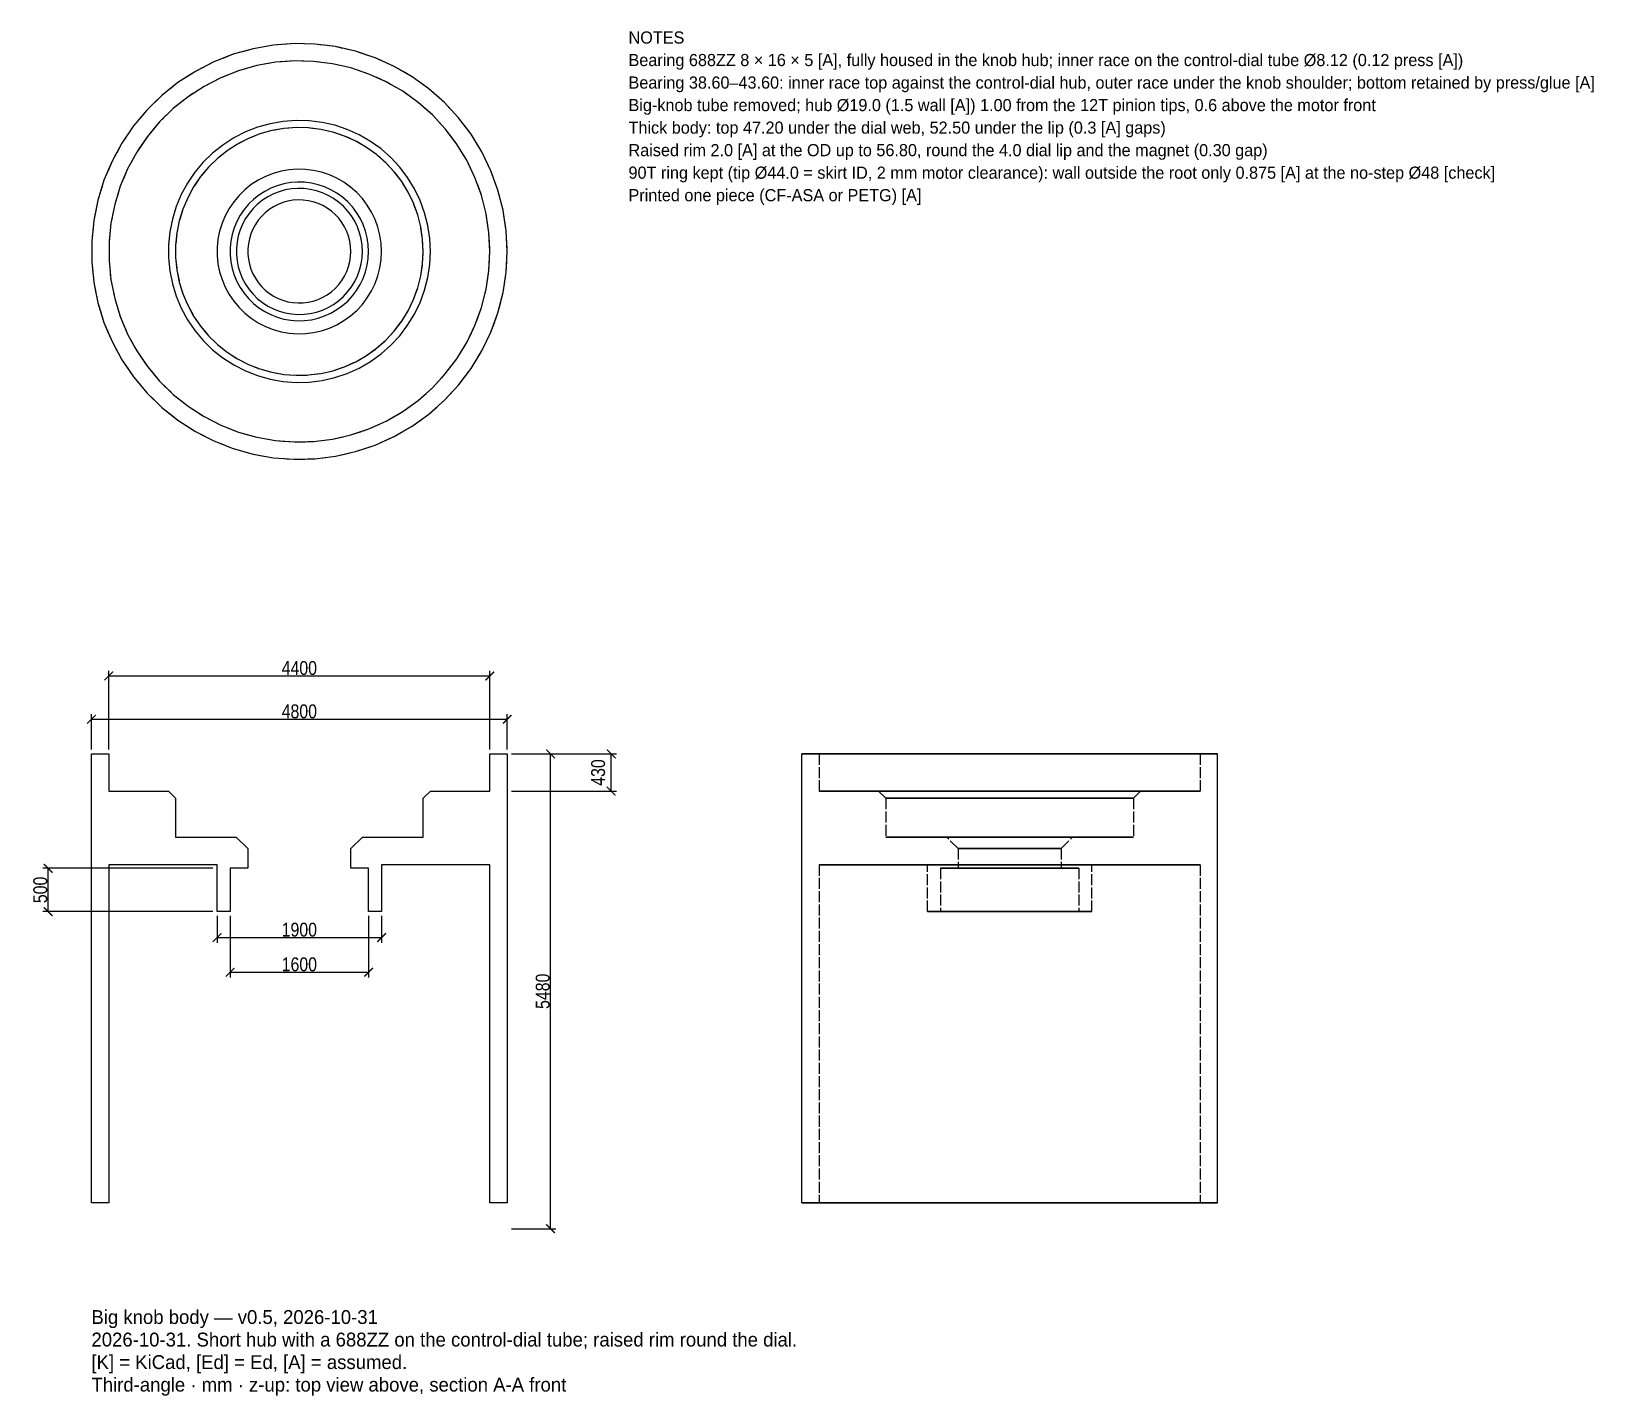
# Model space of a CAD drawing. Header units: millimetres. Extents: x -31 to 149, y -17 to 140.
import ezdxf

# ---------------------------------------------------------------- set-up
doc = ezdxf.new("R2010")
doc.units = ezdxf.units.MM
doc.linetypes.add('DASHED', pattern=[1.524, 1.27, -0.254])
for name, color, linetype in [('DIMS', 3, 'CONTINUOUS'), ('HIDDEN', 8, 'DASHED'), ('TEXT', 7, 'CONTINUOUS'), ('VISIBLE', 7, 'CONTINUOUS')]:
    doc.layers.add(name, color=color, linetype=linetype)
doc.styles.add('OpenSansCondensed-Light', font='OpenSansCondensed-Light.ttf')
doc.dimstyles.new('EZDXF', dxfattribs={"dimtxt": 0.25, "dimasz": 0.175, "dimexe": 0.375, "dimexo": 0.125, "dimgap": 0.1, "dimtad": 1, "dimlfac": 100, "dimzin": 12, "dimdsep": 46, "dimtxsty": 'OpenSansCondensed-Light', "dimblk": 'ARCHTICK', "dimcen": 2.5, "dimazin": 3, "dimtfac": 0.5, "dimtmove": 2, "dimatfit": 3})

msp = doc.modelspace()

# ---------------------------------------------------------------- texts
at = {"layer": 'TEXT'}
for s, height, p in [('NOTES', 1.4, (38, 138.78508)), ('Bearing 688ZZ 8 × 16 × 5 [A], fully housed in the knob hub; inner race on the control-dial tube Ø8.12 (0.12 press [A])', 1.4, (38, 136.18508)), ('Bearing 38.60–43.60: inner race top against the control-dial hub, outer race under the knob shoulder; bottom retained by press/glue [A]', 1.4, (38, 133.58508)), ('Big-knob tube removed; hub Ø19.0 (1.5 wall [A]) 1.00 from the 12T pinion tips, 0.6 above the motor front', 1.4, (38, 130.98508)), ('Thick body: top 47.20 under the dial web, 52.50 under the lip (0.3 [A] gaps)', 1.4, (38, 128.38508)), ('Raised rim 2.0 [A] at the OD up to 56.80, round the 4.0 dial lip and the magnet (0.30 gap)', 1.4, (38, 125.78508)), ('90T ring kept (tip Ø44.0 = skirt ID, 2 mm motor clearance): wall outside the root only 0.875 [A] at the no-step Ø48 [check]', 1.4, (38, 123.18508)), ('Printed one piece (CF-ASA or PETG) [A]', 1.4, (38, 120.58508)), ('Big knob body — v0.5, 2026-10-31', 1.6, (-24, -9)), ('2026-10-31. Short hub with a 688ZZ on the control-dial tube; raised rim round the dial.', 1.6, (-24, -11.6)), ('[K] = KiCad, [Ed] = Ed, [A] = assumed.', 1.6, (-24, -14.2)), ('Third-angle · mm · z-up: top view above, section A-A front', 1.6, (-24, -16.8))]:
    msp.add_text(s, height=height, dxfattribs=at).set_placement(p)

# ---------------------------------------------------------------- blocks, each defined once
blk = doc.blocks.new('_ARCHTICK')
at = {"color": 0, "linetype": 'BYBLOCK', "const_width": 0.15}
blk.add_lwpolyline([(-0.5, -0.5), (0.5, 0.5)], dxfattribs=at)

# ---------------------------------------------------------------- dimensions: what is measured, and where the dimension line sits
at = {"layer": 'DIMS'}
for base, p1, p2 in [((-22, 65.8), (-22, 56.8), (22, 56.8)), ((-24, 60.8), (-24, 56.8), (24, 56.8)), ((-9.5, 35.6), (-9.5, 38.6), (9.5, 38.6)), ((-8, 31.6), (-8, 38.6), (8, 38.6))]:
    msp.add_linear_dim(base=base, p1=p1, p2=p2, dimstyle='EZDXF', override={"dimtxt": 1.6, "dimasz": 1, "dimexe": 0.6, "dimexo": 0.5, "dimdec": 2}, dxfattribs=at).render()
for base, p1, p2 in [((29, 2), (24, 2), (24, 56.8)), ((36, 52.5), (24, 52.5), (24, 56.8)), ((-29, 38.6), (-9.5, 38.6), (-9.5, 43.6))]:
    msp.add_linear_dim(base=base, p1=p1, p2=p2, angle=90, dimstyle='EZDXF', override={"dimtxt": 1.6, "dimasz": 1, "dimexe": 0.6, "dimexo": 0.5, "dimdec": 2}, dxfattribs=at).render()

# ---------------------------------------------------------------- linework, layer by layer
at = {"layer": 'HIDDEN'}
for points in [[(24, 114.79254), (23.88074, 117.18217), (23.52414, 119.54805), (22.93375, 121.86666), (22.11543, 124.11498), (21.07732, 126.27064), (19.82973, 128.31222), (18.38507, 130.21944), (16.75768, 131.97334), (14.96376, 133.5565), (13.02111, 134.95316), (10.94906, 136.14946), (8.76818, 137.13351), (6.50017, 137.89552), (4.16756, 138.42793), (1.79352, 138.72543), (-0.59834, 138.78508), (-2.98425, 138.60628), (-5.3405, 138.19081), (-7.64368, 137.5428), (-9.87089, 136.66868), (-12, 135.57715), (-14.00985, 134.27905), (-15.88046, 132.78729), (-17.59324, 131.11669), (-19.13118, 129.28385), (-20.47898, 127.30699), (-21.62325, 125.20575), (-22.55262, 123.00102), (-23.25785, 120.71472), (-23.73194, 118.36955), (-23.97017, 115.98884), (-23.97017, 113.59624), (-23.73194, 111.21553), (-23.25785, 108.87036), (-22.55262, 106.58406), (-21.62325, 104.37933), (-20.47898, 102.2781), (-19.13118, 100.30123), (-17.59324, 98.46839), (-15.88046, 96.79779), (-14.00985, 95.30603), (-12, 94.00793), (-9.87089, 92.9164), (-7.64368, 92.04228), (-5.3405, 91.39427), (-2.98425, 90.9788), (-0.59834, 90.8), (1.79352, 90.85965), (4.16756, 91.15715), (6.50017, 91.68956), (8.76818, 92.45157), (10.94906, 93.43562), (13.02111, 94.63192), (14.96376, 96.02858), (16.75768, 97.61174), (18.38507, 99.36564), (19.82973, 101.27286), (21.07732, 103.31444), (22.11543, 105.47011), (22.93375, 107.71842), (23.52414, 110.03703), (23.88074, 112.40291), (24, 114.79254)], [(22, 114.79254), (21.89068, 116.98303), (21.56379, 119.15176), (21.0226, 121.27715), (20.27248, 123.33811), (19.32087, 125.31413), (18.17725, 127.18558), (16.85298, 128.93387), (15.36121, 130.54161), (13.71678, 131.99283), (11.93602, 133.27311), (10.03663, 134.36972), (8.0375, 135.27176), (5.95849, 135.97027), (3.82026, 136.45831), (1.64406, 136.73102), (-0.54848, 136.7857), (-2.73556, 136.6218), (-4.89546, 136.24095), (-7.00671, 135.64694), (-9.04832, 134.84567), (-11, 133.8451), (-12.84236, 132.65518), (-14.55709, 131.28773), (-16.12714, 129.75634), (-17.53692, 128.07624), (-18.7724, 126.26411), (-19.82132, 124.33798), (-20.67324, 122.31698), (-21.3197, 120.2212), (-21.75428, 118.07147), (-21.97265, 115.88915), (-21.97265, 113.69593), (-21.75428, 111.51361), (-21.3197, 109.36388), (-20.67324, 107.2681), (-19.82132, 105.2471), (-18.7724, 103.32097), (-17.53692, 101.50884), (-16.12714, 99.82874), (-14.55709, 98.29735), (-12.84236, 96.9299), (-11, 95.73998), (-9.04832, 94.73941), (-7.00671, 93.93814), (-4.89546, 93.34413), (-2.73556, 92.96328), (-0.54848, 92.79938), (1.64406, 92.85406), (3.82026, 93.12677), (5.95849, 93.61481), (8.0375, 94.31332), (10.03663, 95.21536), (11.93602, 96.31197), (13.71678, 97.59225), (15.36121, 99.04347), (16.85298, 100.65121), (18.17725, 102.3995), (19.32087, 104.27095), (20.27248, 106.24697), (21.0226, 108.30793), (21.56379, 110.43333), (21.89068, 112.60205), (22, 114.79254)], [(22, 114.79254), (21.89068, 116.98303), (21.56379, 119.15176), (21.0226, 121.27715), (20.27248, 123.33811), (19.32087, 125.31413), (18.17725, 127.18558), (16.85298, 128.93387), (15.36121, 130.54161), (13.71678, 131.99283), (11.93602, 133.27311), (10.03663, 134.36972), (8.0375, 135.27176), (5.95849, 135.97027), (3.82026, 136.45831), (1.64406, 136.73102), (-0.54848, 136.7857), (-2.73556, 136.6218), (-4.89546, 136.24095), (-7.00671, 135.64694), (-9.04832, 134.84567), (-11, 133.8451), (-12.84236, 132.65518), (-14.55709, 131.28773), (-16.12714, 129.75634), (-17.53692, 128.07624), (-18.7724, 126.26411), (-19.82132, 124.33798), (-20.67324, 122.31698), (-21.3197, 120.2212), (-21.75428, 118.07147), (-21.97265, 115.88915), (-21.97265, 113.69593), (-21.75428, 111.51361), (-21.3197, 109.36388), (-20.67324, 107.2681), (-19.82132, 105.2471), (-18.7724, 103.32097), (-17.53692, 101.50884), (-16.12714, 99.82874), (-14.55709, 98.29735), (-12.84236, 96.9299), (-11, 95.73998), (-9.04832, 94.73941), (-7.00671, 93.93814), (-4.89546, 93.34413), (-2.73556, 92.96328), (-0.54848, 92.79938), (1.64406, 92.85406), (3.82026, 93.12677), (5.95849, 93.61481), (8.0375, 94.31332), (10.03663, 95.21536), (11.93602, 96.31197), (13.71678, 97.59225), (15.36121, 99.04347), (16.85298, 100.65121), (18.17725, 102.3995), (19.32087, 104.27095), (20.27248, 106.24697), (21.0226, 108.30793), (21.56379, 110.43333), (21.89068, 112.60205), (22, 114.79254)], [(22, 114.79254), (21.89068, 116.98303), (21.56379, 119.15176), (21.0226, 121.27715), (20.27248, 123.33811), (19.32087, 125.31413), (18.17725, 127.18558), (16.85298, 128.93387), (15.36121, 130.54161), (13.71678, 131.99283), (11.93602, 133.27311), (10.03663, 134.36972), (8.0375, 135.27176), (5.95849, 135.97027), (3.82026, 136.45831), (1.64406, 136.73102), (-0.54848, 136.7857), (-2.73556, 136.6218), (-4.89546, 136.24095), (-7.00671, 135.64694), (-9.04832, 134.84567), (-11, 133.8451), (-12.84236, 132.65518), (-14.55709, 131.28773), (-16.12714, 129.75634), (-17.53692, 128.07624), (-18.7724, 126.26411), (-19.82132, 124.33798), (-20.67324, 122.31698), (-21.3197, 120.2212), (-21.75428, 118.07147), (-21.97265, 115.88915), (-21.97265, 113.69593), (-21.75428, 111.51361), (-21.3197, 109.36388), (-20.67324, 107.2681), (-19.82132, 105.2471), (-18.7724, 103.32097), (-17.53692, 101.50884), (-16.12714, 99.82874), (-14.55709, 98.29735), (-12.84236, 96.9299), (-11, 95.73998), (-9.04832, 94.73941), (-7.00671, 93.93814), (-4.89546, 93.34413), (-2.73556, 92.96328), (-0.54848, 92.79938), (1.64406, 92.85406), (3.82026, 93.12677), (5.95849, 93.61481), (8.0375, 94.31332), (10.03663, 95.21536), (11.93602, 96.31197), (13.71678, 97.59225), (15.36121, 99.04347), (16.85298, 100.65121), (18.17725, 102.3995), (19.32087, 104.27095), (20.27248, 106.24697), (21.0226, 108.30793), (21.56379, 110.43333), (21.89068, 112.60205), (22, 114.79254)], [(14.3, 114.79254), (14.22894, 116.21636), (14.01647, 117.62603), (13.66469, 119.00754), (13.17711, 120.34716), (12.55857, 121.63157), (11.81521, 122.84802), (10.95444, 123.9844), (9.98479, 125.02944), (8.9159, 125.97273), (7.75841, 126.80491), (6.52381, 127.51771), (5.22438, 128.10403), (3.87302, 128.55807), (2.48317, 128.87529), (1.06864, 129.05255), (-0.35651, 129.0881), (-1.77811, 128.98156), (-3.18205, 128.73401), (-4.55436, 128.3479), (-5.88141, 127.82707), (-7.15, 127.1767), (-8.34753, 126.40325), (-9.46211, 125.51441), (-10.48264, 124.51901), (-11.39899, 123.42694), (-12.20206, 122.24906), (-12.88385, 120.99708), (-13.4376, 119.68343), (-13.85781, 118.32117), (-14.14028, 116.92384), (-14.28222, 115.50534), (-14.28222, 114.07974), (-14.14028, 112.66124), (-13.85781, 111.26391), (-13.4376, 109.90165), (-12.88385, 108.588), (-12.20206, 107.33602), (-11.39899, 106.15814), (-10.48264, 105.06607), (-9.46211, 104.07067), (-8.34753, 103.18183), (-7.15, 102.40838), (-5.88141, 101.75801), (-4.55436, 101.23718), (-3.18205, 100.85107), (-1.77811, 100.60352), (-0.35651, 100.49699), (1.06864, 100.53253), (2.48317, 100.70979), (3.87302, 101.02701), (5.22438, 101.48105), (6.52381, 102.06737), (7.75841, 102.78017), (8.9159, 103.61235), (9.98479, 104.55564), (10.95444, 105.60068), (11.81521, 106.73706), (12.55857, 107.95351), (13.17711, 109.23792), (13.66469, 110.57754), (14.01647, 111.95905), (14.22894, 113.36872), (14.3, 114.79254)], [(9.5, 114.79254), (9.45279, 115.73843), (9.31164, 116.67493), (9.07794, 117.59271), (8.75402, 118.48267), (8.3431, 119.33595), (7.84927, 120.14408), (7.27742, 120.89902), (6.63325, 121.59328), (5.92315, 122.21994), (5.15419, 122.77279), (4.334, 123.24632), (3.47074, 123.63584), (2.57298, 123.93747), (1.64966, 124.14821), (0.70994, 124.26598), (-0.23684, 124.28959), (-1.18127, 124.21881), (-2.11395, 124.05436), (-3.02562, 123.79785), (-3.90723, 123.45185), (-4.75, 123.01978), (-5.54556, 122.50595), (-6.28602, 121.91546), (-6.96399, 121.25418), (-7.57276, 120.52868), (-8.10626, 119.74617), (-8.5592, 118.91444), (-8.92708, 118.04173), (-9.20623, 117.13674), (-9.39389, 116.20844), (-9.48819, 115.26608), (-9.48819, 114.319), (-9.39389, 113.37664), (-9.20623, 112.44835), (-8.92708, 111.54335), (-8.5592, 110.67064), (-8.10626, 109.83891), (-7.57276, 109.0564), (-6.96399, 108.3309), (-6.28602, 107.66962), (-5.54556, 107.07913), (-4.75, 106.5653), (-3.90723, 106.13323), (-3.02562, 105.78723), (-2.11395, 105.53073), (-1.18127, 105.36627), (-0.23684, 105.29549), (0.70994, 105.3191), (1.64966, 105.43687), (2.57298, 105.64761), (3.47074, 105.94924), (4.334, 106.33876), (5.15419, 106.81229), (5.92315, 107.36514), (6.63325, 107.99181), (7.27742, 108.68606), (7.84927, 109.441), (8.3431, 110.24913), (8.75402, 111.10241), (9.07794, 111.99237), (9.31164, 112.91015), (9.45279, 113.84665), (9.5, 114.79254)], [(9.5, 114.79254), (9.45279, 115.73843), (9.31164, 116.67493), (9.07794, 117.59271), (8.75402, 118.48267), (8.3431, 119.33595), (7.84927, 120.14408), (7.27742, 120.89902), (6.63325, 121.59328), (5.92315, 122.21994), (5.15419, 122.77279), (4.334, 123.24632), (3.47074, 123.63584), (2.57298, 123.93747), (1.64966, 124.14821), (0.70994, 124.26598), (-0.23684, 124.28959), (-1.18127, 124.21881), (-2.11395, 124.05436), (-3.02562, 123.79785), (-3.90723, 123.45185), (-4.75, 123.01978), (-5.54556, 122.50595), (-6.28602, 121.91546), (-6.96399, 121.25418), (-7.57276, 120.52868), (-8.10626, 119.74617), (-8.5592, 118.91444), (-8.92708, 118.04173), (-9.20623, 117.13674), (-9.39389, 116.20844), (-9.48819, 115.26608), (-9.48819, 114.319), (-9.39389, 113.37664), (-9.20623, 112.44835), (-8.92708, 111.54335), (-8.5592, 110.67064), (-8.10626, 109.83891), (-7.57276, 109.0564), (-6.96399, 108.3309), (-6.28602, 107.66962), (-5.54556, 107.07913), (-4.75, 106.5653), (-3.90723, 106.13323), (-3.02562, 105.78723), (-2.11395, 105.53073), (-1.18127, 105.36627), (-0.23684, 105.29549), (0.70994, 105.3191), (1.64966, 105.43687), (2.57298, 105.64761), (3.47074, 105.94924), (4.334, 106.33876), (5.15419, 106.81229), (5.92315, 107.36514), (6.63325, 107.99181), (7.27742, 108.68606), (7.84927, 109.441), (8.3431, 110.24913), (8.75402, 111.10241), (9.07794, 111.99237), (9.31164, 112.91015), (9.45279, 113.84665), (9.5, 114.79254)], [(8, 114.79254), (7.96025, 115.58908), (7.84138, 116.37771), (7.64458, 117.15058), (7.37181, 117.90002), (7.02577, 118.61857), (6.60991, 119.2991), (6.12836, 119.93484), (5.58589, 120.51948), (4.98792, 121.04719), (4.34037, 121.51275), (3.64969, 121.91151), (2.92273, 122.23953), (2.16672, 122.49353), (1.38919, 122.671), (0.59784, 122.77017), (-0.19945, 122.79005), (-0.99475, 122.73045), (-1.78017, 122.59196), (-2.54789, 122.37596), (-3.2903, 122.08459), (-4, 121.72074), (-4.66995, 121.28804), (-5.29349, 120.79079), (-5.86441, 120.23392), (-6.37706, 119.62298), (-6.82633, 118.96402), (-7.20775, 118.26361), (-7.51754, 117.5287), (-7.75262, 116.7666), (-7.91065, 115.98488), (-7.99006, 115.19131), (-7.99006, 114.39377), (-7.91065, 113.6002), (-7.75262, 112.81848), (-7.51754, 112.05638), (-7.20775, 111.32147), (-6.82633, 110.62106), (-6.37706, 109.96211), (-5.86441, 109.35116), (-5.29349, 108.79429), (-4.66995, 108.29704), (-4, 107.86434), (-3.2903, 107.50049), (-2.54789, 107.20912), (-1.78017, 106.99312), (-0.99475, 106.85463), (-0.19945, 106.79503), (0.59784, 106.81491), (1.38919, 106.91408), (2.16672, 107.09155), (2.92273, 107.34555), (3.64969, 107.67357), (4.34037, 108.07233), (4.98792, 108.53789), (5.58589, 109.06561), (6.12836, 109.65024), (6.60991, 110.28598), (7.02577, 110.96651), (7.37181, 111.68506), (7.64458, 112.4345), (7.84138, 113.20737), (7.96025, 113.996), (8, 114.79254)], [(8, 114.79254), (7.96025, 115.58908), (7.84138, 116.37771), (7.64458, 117.15058), (7.37181, 117.90002), (7.02577, 118.61857), (6.60991, 119.2991), (6.12836, 119.93484), (5.58589, 120.51948), (4.98792, 121.04719), (4.34037, 121.51275), (3.64969, 121.91151), (2.92273, 122.23953), (2.16672, 122.49353), (1.38919, 122.671), (0.59784, 122.77017), (-0.19945, 122.79005), (-0.99475, 122.73045), (-1.78017, 122.59196), (-2.54789, 122.37596), (-3.2903, 122.08459), (-4, 121.72074), (-4.66995, 121.28804), (-5.29349, 120.79079), (-5.86441, 120.23392), (-6.37706, 119.62298), (-6.82633, 118.96402), (-7.20775, 118.26361), (-7.51754, 117.5287), (-7.75262, 116.7666), (-7.91065, 115.98488), (-7.99006, 115.19131), (-7.99006, 114.39377), (-7.91065, 113.6002), (-7.75262, 112.81848), (-7.51754, 112.05638), (-7.20775, 111.32147), (-6.82633, 110.62106), (-6.37706, 109.96211), (-5.86441, 109.35116), (-5.29349, 108.79429), (-4.66995, 108.29704), (-4, 107.86434), (-3.2903, 107.50049), (-2.54789, 107.20912), (-1.78017, 106.99312), (-0.99475, 106.85463), (-0.19945, 106.79503), (0.59784, 106.81491), (1.38919, 106.91408), (2.16672, 107.09155), (2.92273, 107.34555), (3.64969, 107.67357), (4.34037, 108.07233), (4.98792, 108.53789), (5.58589, 109.06561), (6.12836, 109.65024), (6.60991, 110.28598), (7.02577, 110.96651), (7.37181, 111.68506), (7.64458, 112.4345), (7.84138, 113.20737), (7.96025, 113.996), (8, 114.79254)], [(5.95, 114.79254), (5.92043, 115.38497), (5.83203, 115.97151), (5.68566, 116.54633), (5.48278, 117.10373), (5.22542, 117.63815), (4.91612, 118.14429), (4.55796, 118.61713), (4.15451, 119.05195), (3.70976, 119.44444), (3.22815, 119.79069), (2.71445, 120.08728), (2.17378, 120.33124), (1.6115, 120.52015), (1.03321, 120.65215), (0.44464, 120.7259), (-0.14834, 120.74069), (-0.73985, 120.69636), (-1.324, 120.59336), (-1.895, 120.43271), (-2.44716, 120.216), (-2.975, 119.94539), (-3.47327, 119.62357), (-3.93703, 119.25374), (-4.36166, 118.83957), (-4.74294, 118.38518), (-5.07708, 117.89508), (-5.36076, 117.37415), (-5.59117, 116.82756), (-5.76601, 116.26075), (-5.88354, 115.67934), (-5.9426, 115.08912), (-5.9426, 114.49596), (-5.88354, 113.90574), (-5.76601, 113.32433), (-5.59117, 112.75752), (-5.36076, 112.21093), (-5.07708, 111.69), (-4.74294, 111.1999), (-4.36166, 110.74551), (-3.93703, 110.33134), (-3.47327, 109.96151), (-2.975, 109.63969), (-2.44716, 109.36908), (-1.895, 109.15237), (-1.324, 108.99172), (-0.73985, 108.88872), (-0.14834, 108.84439), (0.44464, 108.85918), (1.03321, 108.93293), (1.6115, 109.06493), (2.17378, 109.25384), (2.71445, 109.4978), (3.22815, 109.79439), (3.70976, 110.14064), (4.15451, 110.53313), (4.55796, 110.96795), (4.91612, 111.44079), (5.22542, 111.94693), (5.48278, 112.48135), (5.68566, 113.03875), (5.83203, 113.61357), (5.92043, 114.20011), (5.95, 114.79254)], [(106, 56.8), (105.2381, 56.8), (104.47619, 56.8), (103.71429, 56.8), (102.95238, 56.8), (102.19048, 56.8), (101.42857, 56.8), (100.66667, 56.8), (99.90476, 56.8), (99.14286, 56.8), (98.38095, 56.8), (97.61905, 56.8), (96.85714, 56.8), (96.09524, 56.8), (95.33333, 56.8), (94.57143, 56.8), (93.80952, 56.8), (93.04762, 56.8), (92.28571, 56.8), (91.52381, 56.8), (90.7619, 56.8), (90, 56.8), (89.2381, 56.8), (88.47619, 56.8), (87.71429, 56.8), (86.95238, 56.8), (86.19048, 56.8), (85.42857, 56.8), (84.66667, 56.8), (83.90476, 56.8), (83.14286, 56.8), (82.38095, 56.8), (81.61905, 56.8), (80.85714, 56.8), (80.09524, 56.8), (79.33333, 56.8), (78.57143, 56.8), (77.80952, 56.8), (77.04762, 56.8), (76.28571, 56.8), (75.52381, 56.8), (74.7619, 56.8), (74, 56.8), (73.2381, 56.8), (72.47619, 56.8), (71.71429, 56.8), (70.95238, 56.8), (70.19048, 56.8), (69.42857, 56.8), (68.66667, 56.8), (67.90476, 56.8), (67.14286, 56.8), (66.38095, 56.8), (65.61905, 56.8), (64.85714, 56.8), (64.09524, 56.8), (63.33333, 56.8), (62.57143, 56.8), (61.80952, 56.8), (61.04762, 56.8), (60.28571, 56.8), (59.52381, 56.8), (58.7619, 56.8), (58, 56.8)], [(104, 56.8), (103.30159, 56.8), (102.60317, 56.8), (101.90476, 56.8), (101.20635, 56.8), (100.50794, 56.8), (99.80952, 56.8), (99.11111, 56.8), (98.4127, 56.8), (97.71429, 56.8), (97.01587, 56.8), (96.31746, 56.8), (95.61905, 56.8), (94.92063, 56.8), (94.22222, 56.8), (93.52381, 56.8), (92.8254, 56.8), (92.12698, 56.8), (91.42857, 56.8), (90.73016, 56.8), (90.03175, 56.8), (89.33333, 56.8), (88.63492, 56.8), (87.93651, 56.8), (87.2381, 56.8), (86.53968, 56.8), (85.84127, 56.8), (85.14286, 56.8), (84.44444, 56.8), (83.74603, 56.8), (83.04762, 56.8), (82.34921, 56.8), (81.65079, 56.8), (80.95238, 56.8), (80.25397, 56.8), (79.55556, 56.8), (78.85714, 56.8), (78.15873, 56.8), (77.46032, 56.8), (76.7619, 56.8), (76.06349, 56.8), (75.36508, 56.8), (74.66667, 56.8), (73.96825, 56.8), (73.26984, 56.8), (72.57143, 56.8), (71.87302, 56.8), (71.1746, 56.8), (70.47619, 56.8), (69.77778, 56.8), (69.07937, 56.8), (68.38095, 56.8), (67.68254, 56.8), (66.98413, 56.8), (66.28571, 56.8), (65.5873, 56.8), (64.88889, 56.8), (64.19048, 56.8), (63.49206, 56.8), (62.79365, 56.8), (62.09524, 56.8), (61.39683, 56.8), (60.69841, 56.8), (60, 56.8)], [(60, 56.8), (60.34921, 56.8), (60.69841, 56.8), (61.04762, 56.8), (61.39683, 56.8), (61.74603, 56.8), (62.09524, 56.8), (62.44444, 56.8), (62.79365, 56.8), (63.14286, 56.8), (63.49206, 56.8), (63.84127, 56.8), (64.19048, 56.8), (64.53968, 56.8), (64.88889, 56.8), (65.2381, 56.8), (65.5873, 56.8), (65.93651, 56.8), (66.28571, 56.8), (66.63492, 56.8), (66.98413, 56.8), (67.33333, 56.8), (67.68254, 56.8), (68.03175, 56.8), (68.38095, 56.8), (68.73016, 56.8), (69.07937, 56.8), (69.42857, 56.8), (69.77778, 56.8), (70.12698, 56.8), (70.47619, 56.8), (70.8254, 56.8), (71.1746, 56.8), (71.52381, 56.8), (71.87302, 56.8), (72.22222, 56.8), (72.57143, 56.8), (72.92063, 56.8), (73.26984, 56.8), (73.61905, 56.8), (73.96825, 56.8), (74.31746, 56.8), (74.66667, 56.8), (75.01587, 56.8), (75.36508, 56.8), (75.71429, 56.8), (76.06349, 56.8), (76.4127, 56.8), (76.7619, 56.8), (77.11111, 56.8), (77.46032, 56.8), (77.80952, 56.8), (78.15873, 56.8), (78.50794, 56.8), (78.85714, 56.8), (79.20635, 56.8), (79.55556, 56.8), (79.90476, 56.8), (80.25397, 56.8), (80.60317, 56.8), (80.95238, 56.8), (81.30159, 56.8), (81.65079, 56.8), (82, 56.8)], [(60, 56.8), (60, 52.5)], [(82, 56.8), (82.34921, 56.8), (82.69841, 56.8), (83.04762, 56.8), (83.39683, 56.8), (83.74603, 56.8), (84.09524, 56.8), (84.44444, 56.8), (84.79365, 56.8), (85.14286, 56.8), (85.49206, 56.8), (85.84127, 56.8), (86.19048, 56.8), (86.53968, 56.8), (86.88889, 56.8), (87.2381, 56.8), (87.5873, 56.8), (87.93651, 56.8), (88.28571, 56.8), (88.63492, 56.8), (88.98413, 56.8), (89.33333, 56.8), (89.68254, 56.8), (90.03175, 56.8), (90.38095, 56.8), (90.73016, 56.8), (91.07937, 56.8), (91.42857, 56.8), (91.77778, 56.8), (92.12698, 56.8), (92.47619, 56.8), (92.8254, 56.8), (93.1746, 56.8), (93.52381, 56.8), (93.87302, 56.8), (94.22222, 56.8), (94.57143, 56.8), (94.92063, 56.8), (95.26984, 56.8), (95.61905, 56.8), (95.96825, 56.8), (96.31746, 56.8), (96.66667, 56.8), (97.01587, 56.8), (97.36508, 56.8), (97.71429, 56.8), (98.06349, 56.8), (98.4127, 56.8), (98.7619, 56.8), (99.11111, 56.8), (99.46032, 56.8), (99.80952, 56.8), (100.15873, 56.8), (100.50794, 56.8), (100.85714, 56.8), (101.20635, 56.8), (101.55556, 56.8), (101.90476, 56.8), (102.25397, 56.8), (102.60317, 56.8), (102.95238, 56.8), (103.30159, 56.8), (103.65079, 56.8), (104, 56.8)], [(104, 56.8), (104, 52.5)], [(104, 52.5), (103.30159, 52.5), (102.60317, 52.5), (101.90476, 52.5), (101.20635, 52.5), (100.50794, 52.5), (99.80952, 52.5), (99.11111, 52.5), (98.4127, 52.5), (97.71429, 52.5), (97.01587, 52.5), (96.31746, 52.5), (95.61905, 52.5), (94.92063, 52.5), (94.22222, 52.5), (93.52381, 52.5), (92.8254, 52.5), (92.12698, 52.5), (91.42857, 52.5), (90.73016, 52.5), (90.03175, 52.5), (89.33333, 52.5), (88.63492, 52.5), (87.93651, 52.5), (87.2381, 52.5), (86.53968, 52.5), (85.84127, 52.5), (85.14286, 52.5), (84.44444, 52.5), (83.74603, 52.5), (83.04762, 52.5), (82.34921, 52.5), (81.65079, 52.5), (80.95238, 52.5), (80.25397, 52.5), (79.55556, 52.5), (78.85714, 52.5), (78.15873, 52.5), (77.46032, 52.5), (76.7619, 52.5), (76.06349, 52.5), (75.36508, 52.5), (74.66667, 52.5), (73.96825, 52.5), (73.26984, 52.5), (72.57143, 52.5), (71.87302, 52.5), (71.1746, 52.5), (70.47619, 52.5), (69.77778, 52.5), (69.07937, 52.5), (68.38095, 52.5), (67.68254, 52.5), (66.98413, 52.5), (66.28571, 52.5), (65.5873, 52.5), (64.88889, 52.5), (64.19048, 52.5), (63.49206, 52.5), (62.79365, 52.5), (62.09524, 52.5), (61.39683, 52.5), (60.69841, 52.5), (60, 52.5)], [(60, 52.5), (60.34921, 52.5), (60.69841, 52.5), (61.04762, 52.5), (61.39683, 52.5), (61.74603, 52.5), (62.09524, 52.5), (62.44444, 52.5), (62.79365, 52.5), (63.14286, 52.5), (63.49206, 52.5), (63.84127, 52.5), (64.19048, 52.5), (64.53968, 52.5), (64.88889, 52.5), (65.2381, 52.5), (65.5873, 52.5), (65.93651, 52.5), (66.28571, 52.5), (66.63492, 52.5), (66.98413, 52.5), (67.33333, 52.5), (67.68254, 52.5), (68.03175, 52.5), (68.38095, 52.5), (68.73016, 52.5), (69.07937, 52.5), (69.42857, 52.5), (69.77778, 52.5), (70.12698, 52.5), (70.47619, 52.5), (70.8254, 52.5), (71.1746, 52.5), (71.52381, 52.5), (71.87302, 52.5), (72.22222, 52.5), (72.57143, 52.5), (72.92063, 52.5), (73.26984, 52.5), (73.61905, 52.5), (73.96825, 52.5), (74.31746, 52.5), (74.66667, 52.5), (75.01587, 52.5), (75.36508, 52.5), (75.71429, 52.5), (76.06349, 52.5), (76.4127, 52.5), (76.7619, 52.5), (77.11111, 52.5), (77.46032, 52.5), (77.80952, 52.5), (78.15873, 52.5), (78.50794, 52.5), (78.85714, 52.5), (79.20635, 52.5), (79.55556, 52.5), (79.90476, 52.5), (80.25397, 52.5), (80.60317, 52.5), (80.95238, 52.5), (81.30159, 52.5), (81.65079, 52.5), (82, 52.5)], [(97.12426, 52.5), (96.64413, 52.5), (96.16399, 52.5), (95.68386, 52.5), (95.20372, 52.5), (94.72359, 52.5), (94.24345, 52.5), (93.76332, 52.5), (93.28318, 52.5), (92.80305, 52.5), (92.32291, 52.5), (91.84278, 52.5), (91.36264, 52.5), (90.8825, 52.5), (90.40237, 52.5), (89.92223, 52.5), (89.4421, 52.5), (88.96196, 52.5), (88.48183, 52.5), (88.00169, 52.5), (87.52156, 52.5), (87.04142, 52.5), (86.56129, 52.5), (86.08115, 52.5), (85.60102, 52.5), (85.12088, 52.5), (84.64074, 52.5), (84.16061, 52.5), (83.68047, 52.5), (83.20034, 52.5), (82.7202, 52.5), (82.24007, 52.5), (81.75993, 52.5), (81.2798, 52.5), (80.79966, 52.5), (80.31953, 52.5), (79.83939, 52.5), (79.35926, 52.5), (78.87912, 52.5), (78.39898, 52.5), (77.91885, 52.5), (77.43871, 52.5), (76.95858, 52.5), (76.47844, 52.5), (75.99831, 52.5), (75.51817, 52.5), (75.03804, 52.5), (74.5579, 52.5), (74.07777, 52.5), (73.59763, 52.5), (73.1175, 52.5), (72.63736, 52.5), (72.15722, 52.5), (71.67709, 52.5), (71.19695, 52.5), (70.71682, 52.5), (70.23668, 52.5), (69.75655, 52.5), (69.27641, 52.5), (68.79628, 52.5), (68.31614, 52.5), (67.83601, 52.5), (67.35587, 52.5), (66.87574, 52.5)], [(66.87574, 52.5), (67.1158, 52.5), (67.35587, 52.5), (67.59594, 52.5), (67.83601, 52.5), (68.07607, 52.5), (68.31614, 52.5), (68.55621, 52.5), (68.79628, 52.5), (69.03635, 52.5), (69.27641, 52.5), (69.51648, 52.5), (69.75655, 52.5), (69.99662, 52.5), (70.23668, 52.5), (70.47675, 52.5), (70.71682, 52.5), (70.95689, 52.5), (71.19695, 52.5), (71.43702, 52.5), (71.67709, 52.5), (71.91716, 52.5), (72.15722, 52.5), (72.39729, 52.5), (72.63736, 52.5), (72.87743, 52.5), (73.1175, 52.5), (73.35756, 52.5), (73.59763, 52.5), (73.8377, 52.5), (74.07777, 52.5), (74.31783, 52.5), (74.5579, 52.5), (74.79797, 52.5), (75.03804, 52.5), (75.2781, 52.5), (75.51817, 52.5), (75.75824, 52.5), (75.99831, 52.5), (76.23838, 52.5), (76.47844, 52.5), (76.71851, 52.5), (76.95858, 52.5), (77.19865, 52.5), (77.43871, 52.5), (77.67878, 52.5), (77.91885, 52.5), (78.15892, 52.5), (78.39898, 52.5), (78.63905, 52.5), (78.87912, 52.5), (79.11919, 52.5), (79.35926, 52.5), (79.59932, 52.5), (79.83939, 52.5), (80.07946, 52.5), (80.31953, 52.5), (80.55959, 52.5), (80.79966, 52.5), (81.03973, 52.5), (81.2798, 52.5), (81.51986, 52.5), (81.75993, 52.5), (82, 52.5)], [(67.7, 51.67574), (66.87574, 52.5)], [(82, 52.5), (82.34921, 52.5), (82.69841, 52.5), (83.04762, 52.5), (83.39683, 52.5), (83.74603, 52.5), (84.09524, 52.5), (84.44444, 52.5), (84.79365, 52.5), (85.14286, 52.5), (85.49206, 52.5), (85.84127, 52.5), (86.19048, 52.5), (86.53968, 52.5), (86.88889, 52.5), (87.2381, 52.5), (87.5873, 52.5), (87.93651, 52.5), (88.28571, 52.5), (88.63492, 52.5), (88.98413, 52.5), (89.33333, 52.5), (89.68254, 52.5), (90.03175, 52.5), (90.38095, 52.5), (90.73016, 52.5), (91.07937, 52.5), (91.42857, 52.5), (91.77778, 52.5), (92.12698, 52.5), (92.47619, 52.5), (92.8254, 52.5), (93.1746, 52.5), (93.52381, 52.5), (93.87302, 52.5), (94.22222, 52.5), (94.57143, 52.5), (94.92063, 52.5), (95.26984, 52.5), (95.61905, 52.5), (95.96825, 52.5), (96.31746, 52.5), (96.66667, 52.5), (97.01587, 52.5), (97.36508, 52.5), (97.71429, 52.5), (98.06349, 52.5), (98.4127, 52.5), (98.7619, 52.5), (99.11111, 52.5), (99.46032, 52.5), (99.80952, 52.5), (100.15873, 52.5), (100.50794, 52.5), (100.85714, 52.5), (101.20635, 52.5), (101.55556, 52.5), (101.90476, 52.5), (102.25397, 52.5), (102.60317, 52.5), (102.95238, 52.5), (103.30159, 52.5), (103.65079, 52.5), (104, 52.5)], [(82, 52.5), (82.24007, 52.5), (82.48014, 52.5), (82.7202, 52.5), (82.96027, 52.5), (83.20034, 52.5), (83.44041, 52.5), (83.68047, 52.5), (83.92054, 52.5), (84.16061, 52.5), (84.40068, 52.5), (84.64074, 52.5), (84.88081, 52.5), (85.12088, 52.5), (85.36095, 52.5), (85.60102, 52.5), (85.84108, 52.5), (86.08115, 52.5), (86.32122, 52.5), (86.56129, 52.5), (86.80135, 52.5), (87.04142, 52.5), (87.28149, 52.5), (87.52156, 52.5), (87.76162, 52.5), (88.00169, 52.5), (88.24176, 52.5), (88.48183, 52.5), (88.7219, 52.5), (88.96196, 52.5), (89.20203, 52.5), (89.4421, 52.5), (89.68217, 52.5), (89.92223, 52.5), (90.1623, 52.5), (90.40237, 52.5), (90.64244, 52.5), (90.8825, 52.5), (91.12257, 52.5), (91.36264, 52.5), (91.60271, 52.5), (91.84278, 52.5), (92.08284, 52.5), (92.32291, 52.5), (92.56298, 52.5), (92.80305, 52.5), (93.04311, 52.5), (93.28318, 52.5), (93.52325, 52.5), (93.76332, 52.5), (94.00338, 52.5), (94.24345, 52.5), (94.48352, 52.5), (94.72359, 52.5), (94.96365, 52.5), (95.20372, 52.5), (95.44379, 52.5), (95.68386, 52.5), (95.92393, 52.5), (96.16399, 52.5), (96.40406, 52.5), (96.64413, 52.5), (96.8842, 52.5), (97.12426, 52.5)], [(96.3, 51.67574), (97.12426, 52.5)], [(96.3, 51.67574), (95.84603, 51.67574), (95.39206, 51.67574), (94.9381, 51.67574), (94.48413, 51.67574), (94.03016, 51.67574), (93.57619, 51.67574), (93.12222, 51.67574), (92.66825, 51.67574), (92.21429, 51.67574), (91.76032, 51.67574), (91.30635, 51.67574), (90.85238, 51.67574), (90.39841, 51.67574), (89.94444, 51.67574), (89.49048, 51.67574), (89.03651, 51.67574), (88.58254, 51.67574), (88.12857, 51.67574), (87.6746, 51.67574), (87.22063, 51.67574), (86.76667, 51.67574), (86.3127, 51.67574), (85.85873, 51.67574), (85.40476, 51.67574), (84.95079, 51.67574), (84.49683, 51.67574), (84.04286, 51.67574), (83.58889, 51.67574), (83.13492, 51.67574), (82.68095, 51.67574), (82.22698, 51.67574), (81.77302, 51.67574), (81.31905, 51.67574), (80.86508, 51.67574), (80.41111, 51.67574), (79.95714, 51.67574), (79.50317, 51.67574), (79.04921, 51.67574), (78.59524, 51.67574), (78.14127, 51.67574), (77.6873, 51.67574), (77.23333, 51.67574), (76.77937, 51.67574), (76.3254, 51.67574), (75.87143, 51.67574), (75.41746, 51.67574), (74.96349, 51.67574), (74.50952, 51.67574), (74.05556, 51.67574), (73.60159, 51.67574), (73.14762, 51.67574), (72.69365, 51.67574), (72.23968, 51.67574), (71.78571, 51.67574), (71.33175, 51.67574), (70.87778, 51.67574), (70.42381, 51.67574), (69.96984, 51.67574), (69.51587, 51.67574), (69.0619, 51.67574), (68.60794, 51.67574), (68.15397, 51.67574), (67.7, 51.67574)], [(67.7, 51.67574), (67.92698, 51.67574), (68.15397, 51.67574), (68.38095, 51.67574), (68.60794, 51.67574), (68.83492, 51.67574), (69.0619, 51.67574), (69.28889, 51.67574), (69.51587, 51.67574), (69.74286, 51.67574), (69.96984, 51.67574), (70.19683, 51.67574), (70.42381, 51.67574), (70.65079, 51.67574), (70.87778, 51.67574), (71.10476, 51.67574), (71.33175, 51.67574), (71.55873, 51.67574), (71.78571, 51.67574), (72.0127, 51.67574), (72.23968, 51.67574), (72.46667, 51.67574), (72.69365, 51.67574), (72.92063, 51.67574), (73.14762, 51.67574), (73.3746, 51.67574), (73.60159, 51.67574), (73.82857, 51.67574), (74.05556, 51.67574), (74.28254, 51.67574), (74.50952, 51.67574), (74.73651, 51.67574), (74.96349, 51.67574), (75.19048, 51.67574), (75.41746, 51.67574), (75.64444, 51.67574), (75.87143, 51.67574), (76.09841, 51.67574), (76.3254, 51.67574), (76.55238, 51.67574), (76.77937, 51.67574), (77.00635, 51.67574), (77.23333, 51.67574), (77.46032, 51.67574), (77.6873, 51.67574), (77.91429, 51.67574), (78.14127, 51.67574), (78.36825, 51.67574), (78.59524, 51.67574), (78.82222, 51.67574), (79.04921, 51.67574), (79.27619, 51.67574), (79.50317, 51.67574), (79.73016, 51.67574), (79.95714, 51.67574), (80.18413, 51.67574), (80.41111, 51.67574), (80.6381, 51.67574), (80.86508, 51.67574), (81.09206, 51.67574), (81.31905, 51.67574), (81.54603, 51.67574), (81.77302, 51.67574), (82, 51.67574)], [(67.7, 51.67574), (67.7, 47.2)], [(82, 51.67574), (82.22698, 51.67574), (82.45397, 51.67574), (82.68095, 51.67574), (82.90794, 51.67574), (83.13492, 51.67574), (83.3619, 51.67574), (83.58889, 51.67574), (83.81587, 51.67574), (84.04286, 51.67574), (84.26984, 51.67574), (84.49683, 51.67574), (84.72381, 51.67574), (84.95079, 51.67574), (85.17778, 51.67574), (85.40476, 51.67574), (85.63175, 51.67574), (85.85873, 51.67574), (86.08571, 51.67574), (86.3127, 51.67574), (86.53968, 51.67574), (86.76667, 51.67574), (86.99365, 51.67574), (87.22063, 51.67574), (87.44762, 51.67574), (87.6746, 51.67574), (87.90159, 51.67574), (88.12857, 51.67574), (88.35556, 51.67574), (88.58254, 51.67574), (88.80952, 51.67574), (89.03651, 51.67574), (89.26349, 51.67574), (89.49048, 51.67574), (89.71746, 51.67574), (89.94444, 51.67574), (90.17143, 51.67574), (90.39841, 51.67574), (90.6254, 51.67574), (90.85238, 51.67574), (91.07937, 51.67574), (91.30635, 51.67574), (91.53333, 51.67574), (91.76032, 51.67574), (91.9873, 51.67574), (92.21429, 51.67574), (92.44127, 51.67574), (92.66825, 51.67574), (92.89524, 51.67574), (93.12222, 51.67574), (93.34921, 51.67574), (93.57619, 51.67574), (93.80317, 51.67574), (94.03016, 51.67574), (94.25714, 51.67574), (94.48413, 51.67574), (94.71111, 51.67574), (94.9381, 51.67574), (95.16508, 51.67574), (95.39206, 51.67574), (95.61905, 51.67574), (95.84603, 51.67574), (96.07302, 51.67574), (96.3, 51.67574)], [(96.3, 51.67574), (96.3, 47.2)], [(96.3, 47.2), (95.84603, 47.2), (95.39206, 47.2), (94.9381, 47.2), (94.48413, 47.2), (94.03016, 47.2), (93.57619, 47.2), (93.12222, 47.2), (92.66825, 47.2), (92.21429, 47.2), (91.76032, 47.2), (91.30635, 47.2), (90.85238, 47.2), (90.39841, 47.2), (89.94444, 47.2), (89.49048, 47.2), (89.03651, 47.2), (88.58254, 47.2), (88.12857, 47.2), (87.6746, 47.2), (87.22063, 47.2), (86.76667, 47.2), (86.3127, 47.2), (85.85873, 47.2), (85.40476, 47.2), (84.95079, 47.2), (84.49683, 47.2), (84.04286, 47.2), (83.58889, 47.2), (83.13492, 47.2), (82.68095, 47.2), (82.22698, 47.2), (81.77302, 47.2), (81.31905, 47.2), (80.86508, 47.2), (80.41111, 47.2), (79.95714, 47.2), (79.50317, 47.2), (79.04921, 47.2), (78.59524, 47.2), (78.14127, 47.2), (77.6873, 47.2), (77.23333, 47.2), (76.77937, 47.2), (76.3254, 47.2), (75.87143, 47.2), (75.41746, 47.2), (74.96349, 47.2), (74.50952, 47.2), (74.05556, 47.2), (73.60159, 47.2), (73.14762, 47.2), (72.69365, 47.2), (72.23968, 47.2), (71.78571, 47.2), (71.33175, 47.2), (70.87778, 47.2), (70.42381, 47.2), (69.96984, 47.2), (69.51587, 47.2), (69.0619, 47.2), (68.60794, 47.2), (68.15397, 47.2), (67.7, 47.2)], [(67.7, 47.2), (67.92698, 47.2), (68.15397, 47.2), (68.38095, 47.2), (68.60794, 47.2), (68.83492, 47.2), (69.0619, 47.2), (69.28889, 47.2), (69.51587, 47.2), (69.74286, 47.2), (69.96984, 47.2), (70.19683, 47.2), (70.42381, 47.2), (70.65079, 47.2), (70.87778, 47.2), (71.10476, 47.2), (71.33175, 47.2), (71.55873, 47.2), (71.78571, 47.2), (72.0127, 47.2), (72.23968, 47.2), (72.46667, 47.2), (72.69365, 47.2), (72.92063, 47.2), (73.14762, 47.2), (73.3746, 47.2), (73.60159, 47.2), (73.82857, 47.2), (74.05556, 47.2), (74.28254, 47.2), (74.50952, 47.2), (74.73651, 47.2), (74.96349, 47.2), (75.19048, 47.2), (75.41746, 47.2), (75.64444, 47.2), (75.87143, 47.2), (76.09841, 47.2), (76.3254, 47.2), (76.55238, 47.2), (76.77937, 47.2), (77.00635, 47.2), (77.23333, 47.2), (77.46032, 47.2), (77.6873, 47.2), (77.91429, 47.2), (78.14127, 47.2), (78.36825, 47.2), (78.59524, 47.2), (78.82222, 47.2), (79.04921, 47.2), (79.27619, 47.2), (79.50317, 47.2), (79.73016, 47.2), (79.95714, 47.2), (80.18413, 47.2), (80.41111, 47.2), (80.6381, 47.2), (80.86508, 47.2), (81.09206, 47.2), (81.31905, 47.2), (81.54603, 47.2), (81.77302, 47.2), (82, 47.2)], [(89.27426, 47.2), (89.04334, 47.2), (88.81241, 47.2), (88.58148, 47.2), (88.35055, 47.2), (88.11962, 47.2), (87.88869, 47.2), (87.65776, 47.2), (87.42683, 47.2), (87.1959, 47.2), (86.96497, 47.2), (86.73404, 47.2), (86.50312, 47.2), (86.27219, 47.2), (86.04126, 47.2), (85.81033, 47.2), (85.5794, 47.2), (85.34847, 47.2), (85.11754, 47.2), (84.88661, 47.2), (84.65568, 47.2), (84.42475, 47.2), (84.19383, 47.2), (83.9629, 47.2), (83.73197, 47.2), (83.50104, 47.2), (83.27011, 47.2), (83.03918, 47.2), (82.80825, 47.2), (82.57732, 47.2), (82.34639, 47.2), (82.11546, 47.2), (81.88454, 47.2), (81.65361, 47.2), (81.42268, 47.2), (81.19175, 47.2), (80.96082, 47.2), (80.72989, 47.2), (80.49896, 47.2), (80.26803, 47.2), (80.0371, 47.2), (79.80617, 47.2), (79.57525, 47.2), (79.34432, 47.2), (79.11339, 47.2), (78.88246, 47.2), (78.65153, 47.2), (78.4206, 47.2), (78.18967, 47.2), (77.95874, 47.2), (77.72781, 47.2), (77.49688, 47.2), (77.26596, 47.2), (77.03503, 47.2), (76.8041, 47.2), (76.57317, 47.2), (76.34224, 47.2), (76.11131, 47.2), (75.88038, 47.2), (75.64945, 47.2), (75.41852, 47.2), (75.18759, 47.2), (74.95666, 47.2), (74.72574, 47.2)], [(74.72574, 47.2), (74.8412, 47.2), (74.95666, 47.2), (75.07213, 47.2), (75.18759, 47.2), (75.30306, 47.2), (75.41852, 47.2), (75.53399, 47.2), (75.64945, 47.2), (75.76492, 47.2), (75.88038, 47.2), (75.99585, 47.2), (76.11131, 47.2), (76.22677, 47.2), (76.34224, 47.2), (76.4577, 47.2), (76.57317, 47.2), (76.68863, 47.2), (76.8041, 47.2), (76.91956, 47.2), (77.03503, 47.2), (77.15049, 47.2), (77.26596, 47.2), (77.38142, 47.2), (77.49688, 47.2), (77.61235, 47.2), (77.72781, 47.2), (77.84328, 47.2), (77.95874, 47.2), (78.07421, 47.2), (78.18967, 47.2), (78.30514, 47.2), (78.4206, 47.2), (78.53606, 47.2), (78.65153, 47.2), (78.76699, 47.2), (78.88246, 47.2), (78.99792, 47.2), (79.11339, 47.2), (79.22885, 47.2), (79.34432, 47.2), (79.45978, 47.2), (79.57525, 47.2), (79.69071, 47.2), (79.80617, 47.2), (79.92164, 47.2), (80.0371, 47.2), (80.15257, 47.2), (80.26803, 47.2), (80.3835, 47.2), (80.49896, 47.2), (80.61443, 47.2), (80.72989, 47.2), (80.84535, 47.2), (80.96082, 47.2), (81.07628, 47.2), (81.19175, 47.2), (81.30721, 47.2), (81.42268, 47.2), (81.53814, 47.2), (81.65361, 47.2), (81.76907, 47.2), (81.88454, 47.2), (82, 47.2)], [(76.05, 45.87574), (74.72574, 47.2)], [(82, 47.2), (82.22698, 47.2), (82.45397, 47.2), (82.68095, 47.2), (82.90794, 47.2), (83.13492, 47.2), (83.3619, 47.2), (83.58889, 47.2), (83.81587, 47.2), (84.04286, 47.2), (84.26984, 47.2), (84.49683, 47.2), (84.72381, 47.2), (84.95079, 47.2), (85.17778, 47.2), (85.40476, 47.2), (85.63175, 47.2), (85.85873, 47.2), (86.08571, 47.2), (86.3127, 47.2), (86.53968, 47.2), (86.76667, 47.2), (86.99365, 47.2), (87.22063, 47.2), (87.44762, 47.2), (87.6746, 47.2), (87.90159, 47.2), (88.12857, 47.2), (88.35556, 47.2), (88.58254, 47.2), (88.80952, 47.2), (89.03651, 47.2), (89.26349, 47.2), (89.49048, 47.2), (89.71746, 47.2), (89.94444, 47.2), (90.17143, 47.2), (90.39841, 47.2), (90.6254, 47.2), (90.85238, 47.2), (91.07937, 47.2), (91.30635, 47.2), (91.53333, 47.2), (91.76032, 47.2), (91.9873, 47.2), (92.21429, 47.2), (92.44127, 47.2), (92.66825, 47.2), (92.89524, 47.2), (93.12222, 47.2), (93.34921, 47.2), (93.57619, 47.2), (93.80317, 47.2), (94.03016, 47.2), (94.25714, 47.2), (94.48413, 47.2), (94.71111, 47.2), (94.9381, 47.2), (95.16508, 47.2), (95.39206, 47.2), (95.61905, 47.2), (95.84603, 47.2), (96.07302, 47.2), (96.3, 47.2)], [(82, 47.2), (82.11546, 47.2), (82.23093, 47.2), (82.34639, 47.2), (82.46186, 47.2), (82.57732, 47.2), (82.69279, 47.2), (82.80825, 47.2), (82.92372, 47.2), (83.03918, 47.2), (83.15465, 47.2), (83.27011, 47.2), (83.38557, 47.2), (83.50104, 47.2), (83.6165, 47.2), (83.73197, 47.2), (83.84743, 47.2), (83.9629, 47.2), (84.07836, 47.2), (84.19383, 47.2), (84.30929, 47.2), (84.42475, 47.2), (84.54022, 47.2), (84.65568, 47.2), (84.77115, 47.2), (84.88661, 47.2), (85.00208, 47.2), (85.11754, 47.2), (85.23301, 47.2), (85.34847, 47.2), (85.46394, 47.2), (85.5794, 47.2), (85.69486, 47.2), (85.81033, 47.2), (85.92579, 47.2), (86.04126, 47.2), (86.15672, 47.2), (86.27219, 47.2), (86.38765, 47.2), (86.50312, 47.2), (86.61858, 47.2), (86.73404, 47.2), (86.84951, 47.2), (86.96497, 47.2), (87.08044, 47.2), (87.1959, 47.2), (87.31137, 47.2), (87.42683, 47.2), (87.5423, 47.2), (87.65776, 47.2), (87.77323, 47.2), (87.88869, 47.2), (88.00415, 47.2), (88.11962, 47.2), (88.23508, 47.2), (88.35055, 47.2), (88.46601, 47.2), (88.58148, 47.2), (88.69694, 47.2), (88.81241, 47.2), (88.92787, 47.2), (89.04334, 47.2), (89.1588, 47.2), (89.27426, 47.2)], [(87.95, 45.87574), (89.27426, 47.2)], [(87.95, 45.87574), (87.76111, 45.87574), (87.57222, 45.87574), (87.38333, 45.87574), (87.19444, 45.87574), (87.00556, 45.87574), (86.81667, 45.87574), (86.62778, 45.87574), (86.43889, 45.87574), (86.25, 45.87574), (86.06111, 45.87574), (85.87222, 45.87574), (85.68333, 45.87574), (85.49444, 45.87574), (85.30556, 45.87574), (85.11667, 45.87574), (84.92778, 45.87574), (84.73889, 45.87574), (84.55, 45.87574), (84.36111, 45.87574), (84.17222, 45.87574), (83.98333, 45.87574), (83.79444, 45.87574), (83.60556, 45.87574), (83.41667, 45.87574), (83.22778, 45.87574), (83.03889, 45.87574), (82.85, 45.87574), (82.66111, 45.87574), (82.47222, 45.87574), (82.28333, 45.87574), (82.09444, 45.87574), (81.90556, 45.87574), (81.71667, 45.87574), (81.52778, 45.87574), (81.33889, 45.87574), (81.15, 45.87574), (80.96111, 45.87574), (80.77222, 45.87574), (80.58333, 45.87574), (80.39444, 45.87574), (80.20556, 45.87574), (80.01667, 45.87574), (79.82778, 45.87574), (79.63889, 45.87574), (79.45, 45.87574), (79.26111, 45.87574), (79.07222, 45.87574), (78.88333, 45.87574), (78.69444, 45.87574), (78.50556, 45.87574), (78.31667, 45.87574), (78.12778, 45.87574), (77.93889, 45.87574), (77.75, 45.87574), (77.56111, 45.87574), (77.37222, 45.87574), (77.18333, 45.87574), (76.99444, 45.87574), (76.80556, 45.87574), (76.61667, 45.87574), (76.42778, 45.87574), (76.23889, 45.87574), (76.05, 45.87574)], [(76.05, 45.87574), (76.14444, 45.87574), (76.23889, 45.87574), (76.33333, 45.87574), (76.42778, 45.87574), (76.52222, 45.87574), (76.61667, 45.87574), (76.71111, 45.87574), (76.80556, 45.87574), (76.9, 45.87574), (76.99444, 45.87574), (77.08889, 45.87574), (77.18333, 45.87574), (77.27778, 45.87574), (77.37222, 45.87574), (77.46667, 45.87574), (77.56111, 45.87574), (77.65556, 45.87574), (77.75, 45.87574), (77.84444, 45.87574), (77.93889, 45.87574), (78.03333, 45.87574), (78.12778, 45.87574), (78.22222, 45.87574), (78.31667, 45.87574), (78.41111, 45.87574), (78.50556, 45.87574), (78.6, 45.87574), (78.69444, 45.87574), (78.78889, 45.87574), (78.88333, 45.87574), (78.97778, 45.87574), (79.07222, 45.87574), (79.16667, 45.87574), (79.26111, 45.87574), (79.35556, 45.87574), (79.45, 45.87574), (79.54444, 45.87574), (79.63889, 45.87574), (79.73333, 45.87574), (79.82778, 45.87574), (79.92222, 45.87574), (80.01667, 45.87574), (80.11111, 45.87574), (80.20556, 45.87574), (80.3, 45.87574), (80.39444, 45.87574), (80.48889, 45.87574), (80.58333, 45.87574), (80.67778, 45.87574), (80.77222, 45.87574), (80.86667, 45.87574), (80.96111, 45.87574), (81.05556, 45.87574), (81.15, 45.87574), (81.24444, 45.87574), (81.33889, 45.87574), (81.43333, 45.87574), (81.52778, 45.87574), (81.62222, 45.87574), (81.71667, 45.87574), (81.81111, 45.87574), (81.90556, 45.87574), (82, 45.87574)], [(76.05, 45.87574), (76.05, 43.6)], [(82, 45.87574), (82.09444, 45.87574), (82.18889, 45.87574), (82.28333, 45.87574), (82.37778, 45.87574), (82.47222, 45.87574), (82.56667, 45.87574), (82.66111, 45.87574), (82.75556, 45.87574), (82.85, 45.87574), (82.94444, 45.87574), (83.03889, 45.87574), (83.13333, 45.87574), (83.22778, 45.87574), (83.32222, 45.87574), (83.41667, 45.87574), (83.51111, 45.87574), (83.60556, 45.87574), (83.7, 45.87574), (83.79444, 45.87574), (83.88889, 45.87574), (83.98333, 45.87574), (84.07778, 45.87574), (84.17222, 45.87574), (84.26667, 45.87574), (84.36111, 45.87574), (84.45556, 45.87574), (84.55, 45.87574), (84.64444, 45.87574), (84.73889, 45.87574), (84.83333, 45.87574), (84.92778, 45.87574), (85.02222, 45.87574), (85.11667, 45.87574), (85.21111, 45.87574), (85.30556, 45.87574), (85.4, 45.87574), (85.49444, 45.87574), (85.58889, 45.87574), (85.68333, 45.87574), (85.77778, 45.87574), (85.87222, 45.87574), (85.96667, 45.87574), (86.06111, 45.87574), (86.15556, 45.87574), (86.25, 45.87574), (86.34444, 45.87574), (86.43889, 45.87574), (86.53333, 45.87574), (86.62778, 45.87574), (86.72222, 45.87574), (86.81667, 45.87574), (86.91111, 45.87574), (87.00556, 45.87574), (87.1, 45.87574), (87.19444, 45.87574), (87.28889, 45.87574), (87.38333, 45.87574), (87.47778, 45.87574), (87.57222, 45.87574), (87.66667, 45.87574), (87.76111, 45.87574), (87.85556, 45.87574), (87.95, 45.87574)], [(87.95, 45.87574), (87.95, 43.6)], [(104, 44), (103.30159, 44), (102.60317, 44), (101.90476, 44), (101.20635, 44), (100.50794, 44), (99.80952, 44), (99.11111, 44), (98.4127, 44), (97.71429, 44), (97.01587, 44), (96.31746, 44), (95.61905, 44), (94.92063, 44), (94.22222, 44), (93.52381, 44), (92.8254, 44), (92.12698, 44), (91.42857, 44), (90.73016, 44), (90.03175, 44), (89.33333, 44), (88.63492, 44), (87.93651, 44), (87.2381, 44), (86.53968, 44), (85.84127, 44), (85.14286, 44), (84.44444, 44), (83.74603, 44), (83.04762, 44), (82.34921, 44), (81.65079, 44), (80.95238, 44), (80.25397, 44), (79.55556, 44), (78.85714, 44), (78.15873, 44), (77.46032, 44), (76.7619, 44), (76.06349, 44), (75.36508, 44), (74.66667, 44), (73.96825, 44), (73.26984, 44), (72.57143, 44), (71.87302, 44), (71.1746, 44), (70.47619, 44), (69.77778, 44), (69.07937, 44), (68.38095, 44), (67.68254, 44), (66.98413, 44), (66.28571, 44), (65.5873, 44), (64.88889, 44), (64.19048, 44), (63.49206, 44), (62.79365, 44), (62.09524, 44), (61.39683, 44), (60.69841, 44), (60, 44)], [(60, 44), (60.34921, 44), (60.69841, 44), (61.04762, 44), (61.39683, 44), (61.74603, 44), (62.09524, 44), (62.44444, 44), (62.79365, 44), (63.14286, 44), (63.49206, 44), (63.84127, 44), (64.19048, 44), (64.53968, 44), (64.88889, 44), (65.2381, 44), (65.5873, 44), (65.93651, 44), (66.28571, 44), (66.63492, 44), (66.98413, 44), (67.33333, 44), (67.68254, 44), (68.03175, 44), (68.38095, 44), (68.73016, 44), (69.07937, 44), (69.42857, 44), (69.77778, 44), (70.12698, 44), (70.47619, 44), (70.8254, 44), (71.1746, 44), (71.52381, 44), (71.87302, 44), (72.22222, 44), (72.57143, 44), (72.92063, 44), (73.26984, 44), (73.61905, 44), (73.96825, 44), (74.31746, 44), (74.66667, 44), (75.01587, 44), (75.36508, 44), (75.71429, 44), (76.06349, 44), (76.4127, 44), (76.7619, 44), (77.11111, 44), (77.46032, 44), (77.80952, 44), (78.15873, 44), (78.50794, 44), (78.85714, 44), (79.20635, 44), (79.55556, 44), (79.90476, 44), (80.25397, 44), (80.60317, 44), (80.95238, 44), (81.30159, 44), (81.65079, 44), (82, 44)], [(60, 44), (60, 5)], [(91.5, 44), (91.19841, 44), (90.89683, 44), (90.59524, 44), (90.29365, 44), (89.99206, 44), (89.69048, 44), (89.38889, 44), (89.0873, 44), (88.78571, 44), (88.48413, 44), (88.18254, 44), (87.88095, 44), (87.57937, 44), (87.27778, 44), (86.97619, 44), (86.6746, 44), (86.37302, 44), (86.07143, 44), (85.76984, 44), (85.46825, 44), (85.16667, 44), (84.86508, 44), (84.56349, 44), (84.2619, 44), (83.96032, 44), (83.65873, 44), (83.35714, 44), (83.05556, 44), (82.75397, 44), (82.45238, 44), (82.15079, 44), (81.84921, 44), (81.54762, 44), (81.24603, 44), (80.94444, 44), (80.64286, 44), (80.34127, 44), (80.03968, 44), (79.7381, 44), (79.43651, 44), (79.13492, 44), (78.83333, 44), (78.53175, 44), (78.23016, 44), (77.92857, 44), (77.62698, 44), (77.3254, 44), (77.02381, 44), (76.72222, 44), (76.42063, 44), (76.11905, 44), (75.81746, 44), (75.51587, 44), (75.21429, 44), (74.9127, 44), (74.61111, 44), (74.30952, 44), (74.00794, 44), (73.70635, 44), (73.40476, 44), (73.10317, 44), (72.80159, 44), (72.5, 44)], [(72.5, 44), (72.65079, 44), (72.80159, 44), (72.95238, 44), (73.10317, 44), (73.25397, 44), (73.40476, 44), (73.55556, 44), (73.70635, 44), (73.85714, 44), (74.00794, 44), (74.15873, 44), (74.30952, 44), (74.46032, 44), (74.61111, 44), (74.7619, 44), (74.9127, 44), (75.06349, 44), (75.21429, 44), (75.36508, 44), (75.51587, 44), (75.66667, 44), (75.81746, 44), (75.96825, 44), (76.11905, 44), (76.26984, 44), (76.42063, 44), (76.57143, 44), (76.72222, 44), (76.87302, 44), (77.02381, 44), (77.1746, 44), (77.3254, 44), (77.47619, 44), (77.62698, 44), (77.77778, 44), (77.92857, 44), (78.07937, 44), (78.23016, 44), (78.38095, 44), (78.53175, 44), (78.68254, 44), (78.83333, 44), (78.98413, 44), (79.13492, 44), (79.28571, 44), (79.43651, 44), (79.5873, 44), (79.7381, 44), (79.88889, 44), (80.03968, 44), (80.19048, 44), (80.34127, 44), (80.49206, 44), (80.64286, 44), (80.79365, 44), (80.94444, 44), (81.09524, 44), (81.24603, 44), (81.39683, 44), (81.54762, 44), (81.69841, 44), (81.84921, 44), (82, 44)], [(72.5, 38.6), (72.5, 44)], [(90, 43.6), (89.74603, 43.6), (89.49206, 43.6), (89.2381, 43.6), (88.98413, 43.6), (88.73016, 43.6), (88.47619, 43.6), (88.22222, 43.6), (87.96825, 43.6), (87.71429, 43.6), (87.46032, 43.6), (87.20635, 43.6), (86.95238, 43.6), (86.69841, 43.6), (86.44444, 43.6), (86.19048, 43.6), (85.93651, 43.6), (85.68254, 43.6), (85.42857, 43.6), (85.1746, 43.6), (84.92063, 43.6), (84.66667, 43.6), (84.4127, 43.6), (84.15873, 43.6), (83.90476, 43.6), (83.65079, 43.6), (83.39683, 43.6), (83.14286, 43.6), (82.88889, 43.6), (82.63492, 43.6), (82.38095, 43.6), (82.12698, 43.6), (81.87302, 43.6), (81.61905, 43.6), (81.36508, 43.6), (81.11111, 43.6), (80.85714, 43.6), (80.60317, 43.6), (80.34921, 43.6), (80.09524, 43.6), (79.84127, 43.6), (79.5873, 43.6), (79.33333, 43.6), (79.07937, 43.6), (78.8254, 43.6), (78.57143, 43.6), (78.31746, 43.6), (78.06349, 43.6), (77.80952, 43.6), (77.55556, 43.6), (77.30159, 43.6), (77.04762, 43.6), (76.79365, 43.6), (76.53968, 43.6), (76.28571, 43.6), (76.03175, 43.6), (75.77778, 43.6), (75.52381, 43.6), (75.26984, 43.6), (75.01587, 43.6), (74.7619, 43.6), (74.50794, 43.6), (74.25397, 43.6), (74, 43.6)], [(74, 43.6), (74.12698, 43.6), (74.25397, 43.6), (74.38095, 43.6), (74.50794, 43.6), (74.63492, 43.6), (74.7619, 43.6), (74.88889, 43.6), (75.01587, 43.6), (75.14286, 43.6), (75.26984, 43.6), (75.39683, 43.6), (75.52381, 43.6), (75.65079, 43.6), (75.77778, 43.6), (75.90476, 43.6), (76.03175, 43.6), (76.15873, 43.6), (76.28571, 43.6), (76.4127, 43.6), (76.53968, 43.6), (76.66667, 43.6), (76.79365, 43.6), (76.92063, 43.6), (77.04762, 43.6), (77.1746, 43.6), (77.30159, 43.6), (77.42857, 43.6), (77.55556, 43.6), (77.68254, 43.6), (77.80952, 43.6), (77.93651, 43.6), (78.06349, 43.6), (78.19048, 43.6), (78.31746, 43.6), (78.44444, 43.6), (78.57143, 43.6), (78.69841, 43.6), (78.8254, 43.6), (78.95238, 43.6), (79.07937, 43.6), (79.20635, 43.6), (79.33333, 43.6), (79.46032, 43.6), (79.5873, 43.6), (79.71429, 43.6), (79.84127, 43.6), (79.96825, 43.6), (80.09524, 43.6), (80.22222, 43.6), (80.34921, 43.6), (80.47619, 43.6), (80.60317, 43.6), (80.73016, 43.6), (80.85714, 43.6), (80.98413, 43.6), (81.11111, 43.6), (81.2381, 43.6), (81.36508, 43.6), (81.49206, 43.6), (81.61905, 43.6), (81.74603, 43.6), (81.87302, 43.6), (82, 43.6)], [(74, 43.6), (74, 38.6)], [(87.95, 43.6), (87.76111, 43.6), (87.57222, 43.6), (87.38333, 43.6), (87.19444, 43.6), (87.00556, 43.6), (86.81667, 43.6), (86.62778, 43.6), (86.43889, 43.6), (86.25, 43.6), (86.06111, 43.6), (85.87222, 43.6), (85.68333, 43.6), (85.49444, 43.6), (85.30556, 43.6), (85.11667, 43.6), (84.92778, 43.6), (84.73889, 43.6), (84.55, 43.6), (84.36111, 43.6), (84.17222, 43.6), (83.98333, 43.6), (83.79444, 43.6), (83.60556, 43.6), (83.41667, 43.6), (83.22778, 43.6), (83.03889, 43.6), (82.85, 43.6), (82.66111, 43.6), (82.47222, 43.6), (82.28333, 43.6), (82.09444, 43.6), (81.90556, 43.6), (81.71667, 43.6), (81.52778, 43.6), (81.33889, 43.6), (81.15, 43.6), (80.96111, 43.6), (80.77222, 43.6), (80.58333, 43.6), (80.39444, 43.6), (80.20556, 43.6), (80.01667, 43.6), (79.82778, 43.6), (79.63889, 43.6), (79.45, 43.6), (79.26111, 43.6), (79.07222, 43.6), (78.88333, 43.6), (78.69444, 43.6), (78.50556, 43.6), (78.31667, 43.6), (78.12778, 43.6), (77.93889, 43.6), (77.75, 43.6), (77.56111, 43.6), (77.37222, 43.6), (77.18333, 43.6), (76.99444, 43.6), (76.80556, 43.6), (76.61667, 43.6), (76.42778, 43.6), (76.23889, 43.6), (76.05, 43.6)], [(76.05, 43.6), (76.14444, 43.6), (76.23889, 43.6), (76.33333, 43.6), (76.42778, 43.6), (76.52222, 43.6), (76.61667, 43.6), (76.71111, 43.6), (76.80556, 43.6), (76.9, 43.6), (76.99444, 43.6), (77.08889, 43.6), (77.18333, 43.6), (77.27778, 43.6), (77.37222, 43.6), (77.46667, 43.6), (77.56111, 43.6), (77.65556, 43.6), (77.75, 43.6), (77.84444, 43.6), (77.93889, 43.6), (78.03333, 43.6), (78.12778, 43.6), (78.22222, 43.6), (78.31667, 43.6), (78.41111, 43.6), (78.50556, 43.6), (78.6, 43.6), (78.69444, 43.6), (78.78889, 43.6), (78.88333, 43.6), (78.97778, 43.6), (79.07222, 43.6), (79.16667, 43.6), (79.26111, 43.6), (79.35556, 43.6), (79.45, 43.6), (79.54444, 43.6), (79.63889, 43.6), (79.73333, 43.6), (79.82778, 43.6), (79.92222, 43.6), (80.01667, 43.6), (80.11111, 43.6), (80.20556, 43.6), (80.3, 43.6), (80.39444, 43.6), (80.48889, 43.6), (80.58333, 43.6), (80.67778, 43.6), (80.77222, 43.6), (80.86667, 43.6), (80.96111, 43.6), (81.05556, 43.6), (81.15, 43.6), (81.24444, 43.6), (81.33889, 43.6), (81.43333, 43.6), (81.52778, 43.6), (81.62222, 43.6), (81.71667, 43.6), (81.81111, 43.6), (81.90556, 43.6), (82, 43.6)], [(82, 44), (82.15079, 44), (82.30159, 44), (82.45238, 44), (82.60317, 44), (82.75397, 44), (82.90476, 44), (83.05556, 44), (83.20635, 44), (83.35714, 44), (83.50794, 44), (83.65873, 44), (83.80952, 44), (83.96032, 44), (84.11111, 44), (84.2619, 44), (84.4127, 44), (84.56349, 44), (84.71429, 44), (84.86508, 44), (85.01587, 44), (85.16667, 44), (85.31746, 44), (85.46825, 44), (85.61905, 44), (85.76984, 44), (85.92063, 44), (86.07143, 44), (86.22222, 44), (86.37302, 44), (86.52381, 44), (86.6746, 44), (86.8254, 44), (86.97619, 44), (87.12698, 44), (87.27778, 44), (87.42857, 44), (87.57937, 44), (87.73016, 44), (87.88095, 44), (88.03175, 44), (88.18254, 44), (88.33333, 44), (88.48413, 44), (88.63492, 44), (88.78571, 44), (88.93651, 44), (89.0873, 44), (89.2381, 44), (89.38889, 44), (89.53968, 44), (89.69048, 44), (89.84127, 44), (89.99206, 44), (90.14286, 44), (90.29365, 44), (90.44444, 44), (90.59524, 44), (90.74603, 44), (90.89683, 44), (91.04762, 44), (91.19841, 44), (91.34921, 44), (91.5, 44)], [(82, 44), (82.34921, 44), (82.69841, 44), (83.04762, 44), (83.39683, 44), (83.74603, 44), (84.09524, 44), (84.44444, 44), (84.79365, 44), (85.14286, 44), (85.49206, 44), (85.84127, 44), (86.19048, 44), (86.53968, 44), (86.88889, 44), (87.2381, 44), (87.5873, 44), (87.93651, 44), (88.28571, 44), (88.63492, 44), (88.98413, 44), (89.33333, 44), (89.68254, 44), (90.03175, 44), (90.38095, 44), (90.73016, 44), (91.07937, 44), (91.42857, 44), (91.77778, 44), (92.12698, 44), (92.47619, 44), (92.8254, 44), (93.1746, 44), (93.52381, 44), (93.87302, 44), (94.22222, 44), (94.57143, 44), (94.92063, 44), (95.26984, 44), (95.61905, 44), (95.96825, 44), (96.31746, 44), (96.66667, 44), (97.01587, 44), (97.36508, 44), (97.71429, 44), (98.06349, 44), (98.4127, 44), (98.7619, 44), (99.11111, 44), (99.46032, 44), (99.80952, 44), (100.15873, 44), (100.50794, 44), (100.85714, 44), (101.20635, 44), (101.55556, 44), (101.90476, 44), (102.25397, 44), (102.60317, 44), (102.95238, 44), (103.30159, 44), (103.65079, 44), (104, 44)], [(82, 43.6), (82.09444, 43.6), (82.18889, 43.6), (82.28333, 43.6), (82.37778, 43.6), (82.47222, 43.6), (82.56667, 43.6), (82.66111, 43.6), (82.75556, 43.6), (82.85, 43.6), (82.94444, 43.6), (83.03889, 43.6), (83.13333, 43.6), (83.22778, 43.6), (83.32222, 43.6), (83.41667, 43.6), (83.51111, 43.6), (83.60556, 43.6), (83.7, 43.6), (83.79444, 43.6), (83.88889, 43.6), (83.98333, 43.6), (84.07778, 43.6), (84.17222, 43.6), (84.26667, 43.6), (84.36111, 43.6), (84.45556, 43.6), (84.55, 43.6), (84.64444, 43.6), (84.73889, 43.6), (84.83333, 43.6), (84.92778, 43.6), (85.02222, 43.6), (85.11667, 43.6), (85.21111, 43.6), (85.30556, 43.6), (85.4, 43.6), (85.49444, 43.6), (85.58889, 43.6), (85.68333, 43.6), (85.77778, 43.6), (85.87222, 43.6), (85.96667, 43.6), (86.06111, 43.6), (86.15556, 43.6), (86.25, 43.6), (86.34444, 43.6), (86.43889, 43.6), (86.53333, 43.6), (86.62778, 43.6), (86.72222, 43.6), (86.81667, 43.6), (86.91111, 43.6), (87.00556, 43.6), (87.1, 43.6), (87.19444, 43.6), (87.28889, 43.6), (87.38333, 43.6), (87.47778, 43.6), (87.57222, 43.6), (87.66667, 43.6), (87.76111, 43.6), (87.85556, 43.6), (87.95, 43.6)], [(82, 43.6), (82.12698, 43.6), (82.25397, 43.6), (82.38095, 43.6), (82.50794, 43.6), (82.63492, 43.6), (82.7619, 43.6), (82.88889, 43.6), (83.01587, 43.6), (83.14286, 43.6), (83.26984, 43.6), (83.39683, 43.6), (83.52381, 43.6), (83.65079, 43.6), (83.77778, 43.6), (83.90476, 43.6), (84.03175, 43.6), (84.15873, 43.6), (84.28571, 43.6), (84.4127, 43.6), (84.53968, 43.6), (84.66667, 43.6), (84.79365, 43.6), (84.92063, 43.6), (85.04762, 43.6), (85.1746, 43.6), (85.30159, 43.6), (85.42857, 43.6), (85.55556, 43.6), (85.68254, 43.6), (85.80952, 43.6), (85.93651, 43.6), (86.06349, 43.6), (86.19048, 43.6), (86.31746, 43.6), (86.44444, 43.6), (86.57143, 43.6), (86.69841, 43.6), (86.8254, 43.6), (86.95238, 43.6), (87.07937, 43.6), (87.20635, 43.6), (87.33333, 43.6), (87.46032, 43.6), (87.5873, 43.6), (87.71429, 43.6), (87.84127, 43.6), (87.96825, 43.6), (88.09524, 43.6), (88.22222, 43.6), (88.34921, 43.6), (88.47619, 43.6), (88.60317, 43.6), (88.73016, 43.6), (88.85714, 43.6), (88.98413, 43.6), (89.11111, 43.6), (89.2381, 43.6), (89.36508, 43.6), (89.49206, 43.6), (89.61905, 43.6), (89.74603, 43.6), (89.87302, 43.6), (90, 43.6)], [(90, 43.6), (90, 38.6)], [(91.5, 38.6), (91.5, 44)], [(104, 44), (104, 5)], [(91.5, 38.6), (91.19841, 38.6), (90.89683, 38.6), (90.59524, 38.6), (90.29365, 38.6), (89.99206, 38.6), (89.69048, 38.6), (89.38889, 38.6), (89.0873, 38.6), (88.78571, 38.6), (88.48413, 38.6), (88.18254, 38.6), (87.88095, 38.6), (87.57937, 38.6), (87.27778, 38.6), (86.97619, 38.6), (86.6746, 38.6), (86.37302, 38.6), (86.07143, 38.6), (85.76984, 38.6), (85.46825, 38.6), (85.16667, 38.6), (84.86508, 38.6), (84.56349, 38.6), (84.2619, 38.6), (83.96032, 38.6), (83.65873, 38.6), (83.35714, 38.6), (83.05556, 38.6), (82.75397, 38.6), (82.45238, 38.6), (82.15079, 38.6), (81.84921, 38.6), (81.54762, 38.6), (81.24603, 38.6), (80.94444, 38.6), (80.64286, 38.6), (80.34127, 38.6), (80.03968, 38.6), (79.7381, 38.6), (79.43651, 38.6), (79.13492, 38.6), (78.83333, 38.6), (78.53175, 38.6), (78.23016, 38.6), (77.92857, 38.6), (77.62698, 38.6), (77.3254, 38.6), (77.02381, 38.6), (76.72222, 38.6), (76.42063, 38.6), (76.11905, 38.6), (75.81746, 38.6), (75.51587, 38.6), (75.21429, 38.6), (74.9127, 38.6), (74.61111, 38.6), (74.30952, 38.6), (74.00794, 38.6), (73.70635, 38.6), (73.40476, 38.6), (73.10317, 38.6), (72.80159, 38.6), (72.5, 38.6)], [(72.5, 38.6), (72.65079, 38.6), (72.80159, 38.6), (72.95238, 38.6), (73.10317, 38.6), (73.25397, 38.6), (73.40476, 38.6), (73.55556, 38.6), (73.70635, 38.6), (73.85714, 38.6), (74.00794, 38.6), (74.15873, 38.6), (74.30952, 38.6), (74.46032, 38.6), (74.61111, 38.6), (74.7619, 38.6), (74.9127, 38.6), (75.06349, 38.6), (75.21429, 38.6), (75.36508, 38.6), (75.51587, 38.6), (75.66667, 38.6), (75.81746, 38.6), (75.96825, 38.6), (76.11905, 38.6), (76.26984, 38.6), (76.42063, 38.6), (76.57143, 38.6), (76.72222, 38.6), (76.87302, 38.6), (77.02381, 38.6), (77.1746, 38.6), (77.3254, 38.6), (77.47619, 38.6), (77.62698, 38.6), (77.77778, 38.6), (77.92857, 38.6), (78.07937, 38.6), (78.23016, 38.6), (78.38095, 38.6), (78.53175, 38.6), (78.68254, 38.6), (78.83333, 38.6), (78.98413, 38.6), (79.13492, 38.6), (79.28571, 38.6), (79.43651, 38.6), (79.5873, 38.6), (79.7381, 38.6), (79.88889, 38.6), (80.03968, 38.6), (80.19048, 38.6), (80.34127, 38.6), (80.49206, 38.6), (80.64286, 38.6), (80.79365, 38.6), (80.94444, 38.6), (81.09524, 38.6), (81.24603, 38.6), (81.39683, 38.6), (81.54762, 38.6), (81.69841, 38.6), (81.84921, 38.6), (82, 38.6)], [(90, 38.6), (89.74603, 38.6), (89.49206, 38.6), (89.2381, 38.6), (88.98413, 38.6), (88.73016, 38.6), (88.47619, 38.6), (88.22222, 38.6), (87.96825, 38.6), (87.71429, 38.6), (87.46032, 38.6), (87.20635, 38.6), (86.95238, 38.6), (86.69841, 38.6), (86.44444, 38.6), (86.19048, 38.6), (85.93651, 38.6), (85.68254, 38.6), (85.42857, 38.6), (85.1746, 38.6), (84.92063, 38.6), (84.66667, 38.6), (84.4127, 38.6), (84.15873, 38.6), (83.90476, 38.6), (83.65079, 38.6), (83.39683, 38.6), (83.14286, 38.6), (82.88889, 38.6), (82.63492, 38.6), (82.38095, 38.6), (82.12698, 38.6), (81.87302, 38.6), (81.61905, 38.6), (81.36508, 38.6), (81.11111, 38.6), (80.85714, 38.6), (80.60317, 38.6), (80.34921, 38.6), (80.09524, 38.6), (79.84127, 38.6), (79.5873, 38.6), (79.33333, 38.6), (79.07937, 38.6), (78.8254, 38.6), (78.57143, 38.6), (78.31746, 38.6), (78.06349, 38.6), (77.80952, 38.6), (77.55556, 38.6), (77.30159, 38.6), (77.04762, 38.6), (76.79365, 38.6), (76.53968, 38.6), (76.28571, 38.6), (76.03175, 38.6), (75.77778, 38.6), (75.52381, 38.6), (75.26984, 38.6), (75.01587, 38.6), (74.7619, 38.6), (74.50794, 38.6), (74.25397, 38.6), (74, 38.6)], [(74, 38.6), (74.12698, 38.6), (74.25397, 38.6), (74.38095, 38.6), (74.50794, 38.6), (74.63492, 38.6), (74.7619, 38.6), (74.88889, 38.6), (75.01587, 38.6), (75.14286, 38.6), (75.26984, 38.6), (75.39683, 38.6), (75.52381, 38.6), (75.65079, 38.6), (75.77778, 38.6), (75.90476, 38.6), (76.03175, 38.6), (76.15873, 38.6), (76.28571, 38.6), (76.4127, 38.6), (76.53968, 38.6), (76.66667, 38.6), (76.79365, 38.6), (76.92063, 38.6), (77.04762, 38.6), (77.1746, 38.6), (77.30159, 38.6), (77.42857, 38.6), (77.55556, 38.6), (77.68254, 38.6), (77.80952, 38.6), (77.93651, 38.6), (78.06349, 38.6), (78.19048, 38.6), (78.31746, 38.6), (78.44444, 38.6), (78.57143, 38.6), (78.69841, 38.6), (78.8254, 38.6), (78.95238, 38.6), (79.07937, 38.6), (79.20635, 38.6), (79.33333, 38.6), (79.46032, 38.6), (79.5873, 38.6), (79.71429, 38.6), (79.84127, 38.6), (79.96825, 38.6), (80.09524, 38.6), (80.22222, 38.6), (80.34921, 38.6), (80.47619, 38.6), (80.60317, 38.6), (80.73016, 38.6), (80.85714, 38.6), (80.98413, 38.6), (81.11111, 38.6), (81.2381, 38.6), (81.36508, 38.6), (81.49206, 38.6), (81.61905, 38.6), (81.74603, 38.6), (81.87302, 38.6), (82, 38.6)], [(82, 38.6), (82.12698, 38.6), (82.25397, 38.6), (82.38095, 38.6), (82.50794, 38.6), (82.63492, 38.6), (82.7619, 38.6), (82.88889, 38.6), (83.01587, 38.6), (83.14286, 38.6), (83.26984, 38.6), (83.39683, 38.6), (83.52381, 38.6), (83.65079, 38.6), (83.77778, 38.6), (83.90476, 38.6), (84.03175, 38.6), (84.15873, 38.6), (84.28571, 38.6), (84.4127, 38.6), (84.53968, 38.6), (84.66667, 38.6), (84.79365, 38.6), (84.92063, 38.6), (85.04762, 38.6), (85.1746, 38.6), (85.30159, 38.6), (85.42857, 38.6), (85.55556, 38.6), (85.68254, 38.6), (85.80952, 38.6), (85.93651, 38.6), (86.06349, 38.6), (86.19048, 38.6), (86.31746, 38.6), (86.44444, 38.6), (86.57143, 38.6), (86.69841, 38.6), (86.8254, 38.6), (86.95238, 38.6), (87.07937, 38.6), (87.20635, 38.6), (87.33333, 38.6), (87.46032, 38.6), (87.5873, 38.6), (87.71429, 38.6), (87.84127, 38.6), (87.96825, 38.6), (88.09524, 38.6), (88.22222, 38.6), (88.34921, 38.6), (88.47619, 38.6), (88.60317, 38.6), (88.73016, 38.6), (88.85714, 38.6), (88.98413, 38.6), (89.11111, 38.6), (89.2381, 38.6), (89.36508, 38.6), (89.49206, 38.6), (89.61905, 38.6), (89.74603, 38.6), (89.87302, 38.6), (90, 38.6)], [(82, 38.6), (82.15079, 38.6), (82.30159, 38.6), (82.45238, 38.6), (82.60317, 38.6), (82.75397, 38.6), (82.90476, 38.6), (83.05556, 38.6), (83.20635, 38.6), (83.35714, 38.6), (83.50794, 38.6), (83.65873, 38.6), (83.80952, 38.6), (83.96032, 38.6), (84.11111, 38.6), (84.2619, 38.6), (84.4127, 38.6), (84.56349, 38.6), (84.71429, 38.6), (84.86508, 38.6), (85.01587, 38.6), (85.16667, 38.6), (85.31746, 38.6), (85.46825, 38.6), (85.61905, 38.6), (85.76984, 38.6), (85.92063, 38.6), (86.07143, 38.6), (86.22222, 38.6), (86.37302, 38.6), (86.52381, 38.6), (86.6746, 38.6), (86.8254, 38.6), (86.97619, 38.6), (87.12698, 38.6), (87.27778, 38.6), (87.42857, 38.6), (87.57937, 38.6), (87.73016, 38.6), (87.88095, 38.6), (88.03175, 38.6), (88.18254, 38.6), (88.33333, 38.6), (88.48413, 38.6), (88.63492, 38.6), (88.78571, 38.6), (88.93651, 38.6), (89.0873, 38.6), (89.2381, 38.6), (89.38889, 38.6), (89.53968, 38.6), (89.69048, 38.6), (89.84127, 38.6), (89.99206, 38.6), (90.14286, 38.6), (90.29365, 38.6), (90.44444, 38.6), (90.59524, 38.6), (90.74603, 38.6), (90.89683, 38.6), (91.04762, 38.6), (91.19841, 38.6), (91.34921, 38.6), (91.5, 38.6)], [(106, 5), (105.2381, 5), (104.47619, 5), (103.71429, 5), (102.95238, 5), (102.19048, 5), (101.42857, 5), (100.66667, 5), (99.90476, 5), (99.14286, 5), (98.38095, 5), (97.61905, 5), (96.85714, 5), (96.09524, 5), (95.33333, 5), (94.57143, 5), (93.80952, 5), (93.04762, 5), (92.28571, 5), (91.52381, 5), (90.7619, 5), (90, 5), (89.2381, 5), (88.47619, 5), (87.71429, 5), (86.95238, 5), (86.19048, 5), (85.42857, 5), (84.66667, 5), (83.90476, 5), (83.14286, 5), (82.38095, 5), (81.61905, 5), (80.85714, 5), (80.09524, 5), (79.33333, 5), (78.57143, 5), (77.80952, 5), (77.04762, 5), (76.28571, 5), (75.52381, 5), (74.7619, 5), (74, 5), (73.2381, 5), (72.47619, 5), (71.71429, 5), (70.95238, 5), (70.19048, 5), (69.42857, 5), (68.66667, 5), (67.90476, 5), (67.14286, 5), (66.38095, 5), (65.61905, 5), (64.85714, 5), (64.09524, 5), (63.33333, 5), (62.57143, 5), (61.80952, 5), (61.04762, 5), (60.28571, 5), (59.52381, 5), (58.7619, 5), (58, 5)], [(104, 5), (103.30159, 5), (102.60317, 5), (101.90476, 5), (101.20635, 5), (100.50794, 5), (99.80952, 5), (99.11111, 5), (98.4127, 5), (97.71429, 5), (97.01587, 5), (96.31746, 5), (95.61905, 5), (94.92063, 5), (94.22222, 5), (93.52381, 5), (92.8254, 5), (92.12698, 5), (91.42857, 5), (90.73016, 5), (90.03175, 5), (89.33333, 5), (88.63492, 5), (87.93651, 5), (87.2381, 5), (86.53968, 5), (85.84127, 5), (85.14286, 5), (84.44444, 5), (83.74603, 5), (83.04762, 5), (82.34921, 5), (81.65079, 5), (80.95238, 5), (80.25397, 5), (79.55556, 5), (78.85714, 5), (78.15873, 5), (77.46032, 5), (76.7619, 5), (76.06349, 5), (75.36508, 5), (74.66667, 5), (73.96825, 5), (73.26984, 5), (72.57143, 5), (71.87302, 5), (71.1746, 5), (70.47619, 5), (69.77778, 5), (69.07937, 5), (68.38095, 5), (67.68254, 5), (66.98413, 5), (66.28571, 5), (65.5873, 5), (64.88889, 5), (64.19048, 5), (63.49206, 5), (62.79365, 5), (62.09524, 5), (61.39683, 5), (60.69841, 5), (60, 5)], [(60, 5), (60.34921, 5), (60.69841, 5), (61.04762, 5), (61.39683, 5), (61.74603, 5), (62.09524, 5), (62.44444, 5), (62.79365, 5), (63.14286, 5), (63.49206, 5), (63.84127, 5), (64.19048, 5), (64.53968, 5), (64.88889, 5), (65.2381, 5), (65.5873, 5), (65.93651, 5), (66.28571, 5), (66.63492, 5), (66.98413, 5), (67.33333, 5), (67.68254, 5), (68.03175, 5), (68.38095, 5), (68.73016, 5), (69.07937, 5), (69.42857, 5), (69.77778, 5), (70.12698, 5), (70.47619, 5), (70.8254, 5), (71.1746, 5), (71.52381, 5), (71.87302, 5), (72.22222, 5), (72.57143, 5), (72.92063, 5), (73.26984, 5), (73.61905, 5), (73.96825, 5), (74.31746, 5), (74.66667, 5), (75.01587, 5), (75.36508, 5), (75.71429, 5), (76.06349, 5), (76.4127, 5), (76.7619, 5), (77.11111, 5), (77.46032, 5), (77.80952, 5), (78.15873, 5), (78.50794, 5), (78.85714, 5), (79.20635, 5), (79.55556, 5), (79.90476, 5), (80.25397, 5), (80.60317, 5), (80.95238, 5), (81.30159, 5), (81.65079, 5), (82, 5)], [(82, 5), (82.34921, 5), (82.69841, 5), (83.04762, 5), (83.39683, 5), (83.74603, 5), (84.09524, 5), (84.44444, 5), (84.79365, 5), (85.14286, 5), (85.49206, 5), (85.84127, 5), (86.19048, 5), (86.53968, 5), (86.88889, 5), (87.2381, 5), (87.5873, 5), (87.93651, 5), (88.28571, 5), (88.63492, 5), (88.98413, 5), (89.33333, 5), (89.68254, 5), (90.03175, 5), (90.38095, 5), (90.73016, 5), (91.07937, 5), (91.42857, 5), (91.77778, 5), (92.12698, 5), (92.47619, 5), (92.8254, 5), (93.1746, 5), (93.52381, 5), (93.87302, 5), (94.22222, 5), (94.57143, 5), (94.92063, 5), (95.26984, 5), (95.61905, 5), (95.96825, 5), (96.31746, 5), (96.66667, 5), (97.01587, 5), (97.36508, 5), (97.71429, 5), (98.06349, 5), (98.4127, 5), (98.7619, 5), (99.11111, 5), (99.46032, 5), (99.80952, 5), (100.15873, 5), (100.50794, 5), (100.85714, 5), (101.20635, 5), (101.55556, 5), (101.90476, 5), (102.25397, 5), (102.60317, 5), (102.95238, 5), (103.30159, 5), (103.65079, 5), (104, 5)]]:
    msp.add_lwpolyline(points, dxfattribs=at)
at = {"layer": 'VISIBLE'}
for points in [[(24, 114.79254), (23.88074, 117.18217), (23.52414, 119.54805), (22.93375, 121.86666), (22.11543, 124.11498), (21.07732, 126.27064), (19.82973, 128.31222), (18.38507, 130.21944), (16.75768, 131.97334), (14.96376, 133.5565), (13.02111, 134.95316), (10.94906, 136.14946), (8.76818, 137.13351), (6.50017, 137.89552), (4.16756, 138.42793), (1.79352, 138.72543), (-0.59834, 138.78508), (-2.98425, 138.60628), (-5.3405, 138.19081), (-7.64368, 137.5428), (-9.87089, 136.66868), (-12, 135.57715), (-14.00985, 134.27905), (-15.88046, 132.78729), (-17.59324, 131.11669), (-19.13118, 129.28385), (-20.47898, 127.30699), (-21.62325, 125.20575), (-22.55262, 123.00102), (-23.25785, 120.71472), (-23.73194, 118.36955), (-23.97017, 115.98884), (-23.97017, 113.59624), (-23.73194, 111.21553), (-23.25785, 108.87036), (-22.55262, 106.58406), (-21.62325, 104.37933), (-20.47898, 102.2781), (-19.13118, 100.30123), (-17.59324, 98.46839), (-15.88046, 96.79779), (-14.00985, 95.30603), (-12, 94.00793), (-9.87089, 92.9164), (-7.64368, 92.04228), (-5.3405, 91.39427), (-2.98425, 90.9788), (-0.59834, 90.8), (1.79352, 90.85965), (4.16756, 91.15715), (6.50017, 91.68956), (8.76818, 92.45157), (10.94906, 93.43562), (13.02111, 94.63192), (14.96376, 96.02858), (16.75768, 97.61174), (18.38507, 99.36564), (19.82973, 101.27286), (21.07732, 103.31444), (22.11543, 105.47011), (22.93375, 107.71842), (23.52414, 110.03703), (23.88074, 112.40291), (24, 114.79254)], [(22, 114.79254), (21.89068, 116.98303), (21.56379, 119.15176), (21.0226, 121.27715), (20.27248, 123.33811), (19.32087, 125.31413), (18.17725, 127.18558), (16.85298, 128.93387), (15.36121, 130.54161), (13.71678, 131.99283), (11.93602, 133.27311), (10.03663, 134.36972), (8.0375, 135.27176), (5.95849, 135.97027), (3.82026, 136.45831), (1.64406, 136.73102), (-0.54848, 136.7857), (-2.73556, 136.6218), (-4.89546, 136.24095), (-7.00671, 135.64694), (-9.04832, 134.84567), (-11, 133.8451), (-12.84236, 132.65518), (-14.55709, 131.28773), (-16.12714, 129.75634), (-17.53692, 128.07624), (-18.7724, 126.26411), (-19.82132, 124.33798), (-20.67324, 122.31698), (-21.3197, 120.2212), (-21.75428, 118.07147), (-21.97265, 115.88915), (-21.97265, 113.69593), (-21.75428, 111.51361), (-21.3197, 109.36388), (-20.67324, 107.2681), (-19.82132, 105.2471), (-18.7724, 103.32097), (-17.53692, 101.50884), (-16.12714, 99.82874), (-14.55709, 98.29735), (-12.84236, 96.9299), (-11, 95.73998), (-9.04832, 94.73941), (-7.00671, 93.93814), (-4.89546, 93.34413), (-2.73556, 92.96328), (-0.54848, 92.79938), (1.64406, 92.85406), (3.82026, 93.12677), (5.95849, 93.61481), (8.0375, 94.31332), (10.03663, 95.21536), (11.93602, 96.31197), (13.71678, 97.59225), (15.36121, 99.04347), (16.85298, 100.65121), (18.17725, 102.3995), (19.32087, 104.27095), (20.27248, 106.24697), (21.0226, 108.30793), (21.56379, 110.43333), (21.89068, 112.60205), (22, 114.79254)], [(15.12426, 114.79254), (15.04911, 116.29843), (14.82439, 117.78935), (14.45234, 119.2505), (13.93665, 120.66733), (13.28245, 122.02578), (12.49625, 123.31234), (11.58586, 124.51423), (10.56032, 125.6195), (9.42982, 126.61717), (8.20561, 127.49731), (6.89985, 128.2512), (5.52551, 128.87132), (4.09626, 129.35152), (2.6263, 129.68703), (1.13024, 129.87451), (-0.37706, 129.9121), (-1.88061, 129.79943), (-3.36547, 129.53761), (-4.81688, 129.12924), (-6.22041, 128.5784), (-7.56213, 127.89054), (-8.82869, 127.07251), (-10.00751, 126.13243), (-11.08687, 125.07965), (-12.05604, 123.92464), (-12.9054, 122.67886), (-13.62649, 121.35471), (-14.21216, 119.96534), (-14.65658, 118.52456), (-14.95534, 117.04669), (-15.10546, 115.54642), (-15.10546, 114.03866), (-14.95534, 112.53839), (-14.65658, 111.06052), (-14.21216, 109.61974), (-13.62649, 108.23037), (-12.9054, 106.90622), (-12.05604, 105.66044), (-11.08687, 104.50543), (-10.00751, 103.45265), (-8.82869, 102.51258), (-7.56213, 101.69454), (-6.22041, 101.00669), (-4.81688, 100.45584), (-3.36547, 100.04747), (-1.88061, 99.78565), (-0.37706, 99.67298), (1.13024, 99.71057), (2.6263, 99.89805), (4.09626, 100.23356), (5.52551, 100.71376), (6.89985, 101.33388), (8.20561, 102.08777), (9.42982, 102.96791), (10.56032, 103.96558), (11.58586, 105.07085), (12.49625, 106.27274), (13.28245, 107.5593), (13.93665, 108.91775), (14.45234, 110.33459), (14.82439, 111.79573), (15.04911, 113.28665), (15.12426, 114.79254)], [(14.3, 114.79254), (14.22894, 116.21636), (14.01647, 117.62603), (13.66469, 119.00754), (13.17711, 120.34716), (12.55857, 121.63157), (11.81521, 122.84802), (10.95444, 123.9844), (9.98479, 125.02944), (8.9159, 125.97273), (7.75841, 126.80491), (6.52381, 127.51771), (5.22438, 128.10403), (3.87302, 128.55807), (2.48317, 128.87529), (1.06864, 129.05255), (-0.35651, 129.0881), (-1.77811, 128.98156), (-3.18205, 128.73401), (-4.55436, 128.3479), (-5.88141, 127.82707), (-7.15, 127.1767), (-8.34753, 126.40325), (-9.46211, 125.51441), (-10.48264, 124.51901), (-11.39899, 123.42694), (-12.20206, 122.24906), (-12.88385, 120.99708), (-13.4376, 119.68343), (-13.85781, 118.32117), (-14.14028, 116.92384), (-14.28222, 115.50534), (-14.28222, 114.07974), (-14.14028, 112.66124), (-13.85781, 111.26391), (-13.4376, 109.90165), (-12.88385, 108.588), (-12.20206, 107.33602), (-11.39899, 106.15814), (-10.48264, 105.06607), (-9.46211, 104.07067), (-8.34753, 103.18183), (-7.15, 102.40838), (-5.88141, 101.75801), (-4.55436, 101.23718), (-3.18205, 100.85107), (-1.77811, 100.60352), (-0.35651, 100.49699), (1.06864, 100.53253), (2.48317, 100.70979), (3.87302, 101.02701), (5.22438, 101.48105), (6.52381, 102.06737), (7.75841, 102.78017), (8.9159, 103.61235), (9.98479, 104.55564), (10.95444, 105.60068), (11.81521, 106.73706), (12.55857, 107.95351), (13.17711, 109.23792), (13.66469, 110.57754), (14.01647, 111.95905), (14.22894, 113.36872), (14.3, 114.79254)], [(7.27426, 114.79254), (7.23812, 115.51682), (7.13003, 116.23391), (6.95109, 116.93667), (6.70306, 117.61812), (6.38842, 118.27149), (6.01028, 118.89028), (5.57241, 119.46835), (5.07916, 119.99994), (4.53543, 120.47979), (3.94662, 120.90311), (3.3186, 121.2657), (2.65759, 121.56396), (1.97017, 121.79492), (1.26316, 121.95629), (0.54361, 122.04646), (-0.18135, 122.06454), (-0.90451, 122.01035), (-1.61868, 121.88442), (-2.31676, 121.68801), (-2.99181, 121.42307), (-3.63713, 121.09224), (-4.24631, 120.69879), (-4.81328, 120.24665), (-5.33241, 119.7403), (-5.79855, 119.18477), (-6.20706, 118.5856), (-6.55389, 117.94873), (-6.83557, 117.28049), (-7.04932, 116.58752), (-7.19302, 115.87671), (-7.26522, 115.15513), (-7.26522, 114.42995), (-7.19302, 113.70837), (-7.04932, 112.99756), (-6.83557, 112.3046), (-6.55389, 111.63636), (-6.20706, 110.99948), (-5.79855, 110.40031), (-5.33241, 109.84478), (-4.81328, 109.33843), (-4.24631, 108.88629), (-3.63713, 108.49284), (-2.99181, 108.16201), (-2.31676, 107.89707), (-1.61868, 107.70066), (-0.90451, 107.57473), (-0.18135, 107.52054), (0.54361, 107.53862), (1.26316, 107.62879), (1.97017, 107.79016), (2.65759, 108.02112), (3.3186, 108.31938), (3.94662, 108.68197), (4.53543, 109.10529), (5.07916, 109.58514), (5.57241, 110.11673), (6.01028, 110.6948), (6.38842, 111.31359), (6.70306, 111.96696), (6.95109, 112.64841), (7.13003, 113.35117), (7.23812, 114.06826), (7.27426, 114.79254)], [(5.95, 114.79254), (5.92043, 115.38497), (5.83203, 115.97151), (5.68566, 116.54633), (5.48278, 117.10373), (5.22542, 117.63815), (4.91612, 118.14429), (4.55796, 118.61713), (4.15451, 119.05195), (3.70976, 119.44444), (3.22815, 119.79069), (2.71445, 120.08728), (2.17378, 120.33124), (1.6115, 120.52015), (1.03321, 120.65215), (0.44464, 120.7259), (-0.14834, 120.74069), (-0.73985, 120.69636), (-1.324, 120.59336), (-1.895, 120.43271), (-2.44716, 120.216), (-2.975, 119.94539), (-3.47327, 119.62357), (-3.93703, 119.25374), (-4.36166, 118.83957), (-4.74294, 118.38518), (-5.07708, 117.89508), (-5.36076, 117.37415), (-5.59117, 116.82756), (-5.76601, 116.26075), (-5.88354, 115.67934), (-5.9426, 115.08912), (-5.9426, 114.49596), (-5.88354, 113.90574), (-5.76601, 113.32433), (-5.59117, 112.75752), (-5.36076, 112.21093), (-5.07708, 111.69), (-4.74294, 111.1999), (-4.36166, 110.74551), (-3.93703, 110.33134), (-3.47327, 109.96151), (-2.975, 109.63969), (-2.44716, 109.36908), (-1.895, 109.15237), (-1.324, 108.99172), (-0.73985, 108.88872), (-0.14834, 108.84439), (0.44464, 108.85918), (1.03321, 108.93293), (1.6115, 109.06493), (2.17378, 109.25384), (2.71445, 109.4978), (3.22815, 109.79439), (3.70976, 110.14064), (4.15451, 110.53313), (4.55796, 110.96795), (4.91612, 111.44079), (5.22542, 111.94693), (5.48278, 112.48135), (5.68566, 113.03875), (5.83203, 113.61357), (5.92043, 114.20011), (5.95, 114.79254)], [(-8, 38.6), (-9.5, 38.6), (-9.5, 44), (-22, 44), (-22, 5), (-24, 5), (-24, 56.8), (-22, 56.8), (-22, 52.5), (-15.12426, 52.5), (-14.3, 51.67574), (-14.3, 47.2), (-7.27426, 47.2), (-5.95, 45.87574), (-5.95, 43.6), (-8, 43.6), (-8, 38.6)], [(9.5, 44), (9.5, 38.6), (8, 38.6), (8, 43.6), (5.95, 43.6), (5.95, 45.87574), (7.27426, 47.2), (14.3, 47.2), (14.3, 51.67574), (15.12426, 52.5), (22, 52.5), (22, 56.8), (24, 56.8), (24, 5), (22, 5), (22, 44), (9.5, 44)], [(58, 56.8), (58.38095, 56.8), (58.7619, 56.8), (59.14286, 56.8), (59.52381, 56.8), (59.90476, 56.8), (60.28571, 56.8), (60.66667, 56.8), (61.04762, 56.8), (61.42857, 56.8), (61.80952, 56.8), (62.19048, 56.8), (62.57143, 56.8), (62.95238, 56.8), (63.33333, 56.8), (63.71429, 56.8), (64.09524, 56.8), (64.47619, 56.8), (64.85714, 56.8), (65.2381, 56.8), (65.61905, 56.8), (66, 56.8), (66.38095, 56.8), (66.7619, 56.8), (67.14286, 56.8), (67.52381, 56.8), (67.90476, 56.8), (68.28571, 56.8), (68.66667, 56.8), (69.04762, 56.8), (69.42857, 56.8), (69.80952, 56.8), (70.19048, 56.8), (70.57143, 56.8), (70.95238, 56.8), (71.33333, 56.8), (71.71429, 56.8), (72.09524, 56.8), (72.47619, 56.8), (72.85714, 56.8), (73.2381, 56.8), (73.61905, 56.8), (74, 56.8), (74.38095, 56.8), (74.7619, 56.8), (75.14286, 56.8), (75.52381, 56.8), (75.90476, 56.8), (76.28571, 56.8), (76.66667, 56.8), (77.04762, 56.8), (77.42857, 56.8), (77.80952, 56.8), (78.19048, 56.8), (78.57143, 56.8), (78.95238, 56.8), (79.33333, 56.8), (79.71429, 56.8), (80.09524, 56.8), (80.47619, 56.8), (80.85714, 56.8), (81.2381, 56.8), (81.61905, 56.8), (82, 56.8)], [(58, 5), (58, 56.8)], [(82, 56.8), (82.38095, 56.8), (82.7619, 56.8), (83.14286, 56.8), (83.52381, 56.8), (83.90476, 56.8), (84.28571, 56.8), (84.66667, 56.8), (85.04762, 56.8), (85.42857, 56.8), (85.80952, 56.8), (86.19048, 56.8), (86.57143, 56.8), (86.95238, 56.8), (87.33333, 56.8), (87.71429, 56.8), (88.09524, 56.8), (88.47619, 56.8), (88.85714, 56.8), (89.2381, 56.8), (89.61905, 56.8), (90, 56.8), (90.38095, 56.8), (90.7619, 56.8), (91.14286, 56.8), (91.52381, 56.8), (91.90476, 56.8), (92.28571, 56.8), (92.66667, 56.8), (93.04762, 56.8), (93.42857, 56.8), (93.80952, 56.8), (94.19048, 56.8), (94.57143, 56.8), (94.95238, 56.8), (95.33333, 56.8), (95.71429, 56.8), (96.09524, 56.8), (96.47619, 56.8), (96.85714, 56.8), (97.2381, 56.8), (97.61905, 56.8), (98, 56.8), (98.38095, 56.8), (98.7619, 56.8), (99.14286, 56.8), (99.52381, 56.8), (99.90476, 56.8), (100.28571, 56.8), (100.66667, 56.8), (101.04762, 56.8), (101.42857, 56.8), (101.80952, 56.8), (102.19048, 56.8), (102.57143, 56.8), (102.95238, 56.8), (103.33333, 56.8), (103.71429, 56.8), (104.09524, 56.8), (104.47619, 56.8), (104.85714, 56.8), (105.2381, 56.8), (105.61905, 56.8), (106, 56.8)], [(106, 5), (106, 56.8)], [(58, 5), (58.38095, 5), (58.7619, 5), (59.14286, 5), (59.52381, 5), (59.90476, 5), (60.28571, 5), (60.66667, 5), (61.04762, 5), (61.42857, 5), (61.80952, 5), (62.19048, 5), (62.57143, 5), (62.95238, 5), (63.33333, 5), (63.71429, 5), (64.09524, 5), (64.47619, 5), (64.85714, 5), (65.2381, 5), (65.61905, 5), (66, 5), (66.38095, 5), (66.7619, 5), (67.14286, 5), (67.52381, 5), (67.90476, 5), (68.28571, 5), (68.66667, 5), (69.04762, 5), (69.42857, 5), (69.80952, 5), (70.19048, 5), (70.57143, 5), (70.95238, 5), (71.33333, 5), (71.71429, 5), (72.09524, 5), (72.47619, 5), (72.85714, 5), (73.2381, 5), (73.61905, 5), (74, 5), (74.38095, 5), (74.7619, 5), (75.14286, 5), (75.52381, 5), (75.90476, 5), (76.28571, 5), (76.66667, 5), (77.04762, 5), (77.42857, 5), (77.80952, 5), (78.19048, 5), (78.57143, 5), (78.95238, 5), (79.33333, 5), (79.71429, 5), (80.09524, 5), (80.47619, 5), (80.85714, 5), (81.2381, 5), (81.61905, 5), (82, 5)], [(82, 5), (82.38095, 5), (82.7619, 5), (83.14286, 5), (83.52381, 5), (83.90476, 5), (84.28571, 5), (84.66667, 5), (85.04762, 5), (85.42857, 5), (85.80952, 5), (86.19048, 5), (86.57143, 5), (86.95238, 5), (87.33333, 5), (87.71429, 5), (88.09524, 5), (88.47619, 5), (88.85714, 5), (89.2381, 5), (89.61905, 5), (90, 5), (90.38095, 5), (90.7619, 5), (91.14286, 5), (91.52381, 5), (91.90476, 5), (92.28571, 5), (92.66667, 5), (93.04762, 5), (93.42857, 5), (93.80952, 5), (94.19048, 5), (94.57143, 5), (94.95238, 5), (95.33333, 5), (95.71429, 5), (96.09524, 5), (96.47619, 5), (96.85714, 5), (97.2381, 5), (97.61905, 5), (98, 5), (98.38095, 5), (98.7619, 5), (99.14286, 5), (99.52381, 5), (99.90476, 5), (100.28571, 5), (100.66667, 5), (101.04762, 5), (101.42857, 5), (101.80952, 5), (102.19048, 5), (102.57143, 5), (102.95238, 5), (103.33333, 5), (103.71429, 5), (104.09524, 5), (104.47619, 5), (104.85714, 5), (105.2381, 5), (105.61905, 5), (106, 5)]]:
    msp.add_lwpolyline(points, dxfattribs=at)

msp.set_redraw_order([(e.dxf.handle, doc.entitydb.next_handle()) for e in msp.query("TEXT MTEXT ATTDEF DIMENSION ARC_DIMENSION")])  # texts and dimensions are drawn at this point

doc.saveas('drawing.dxf')
